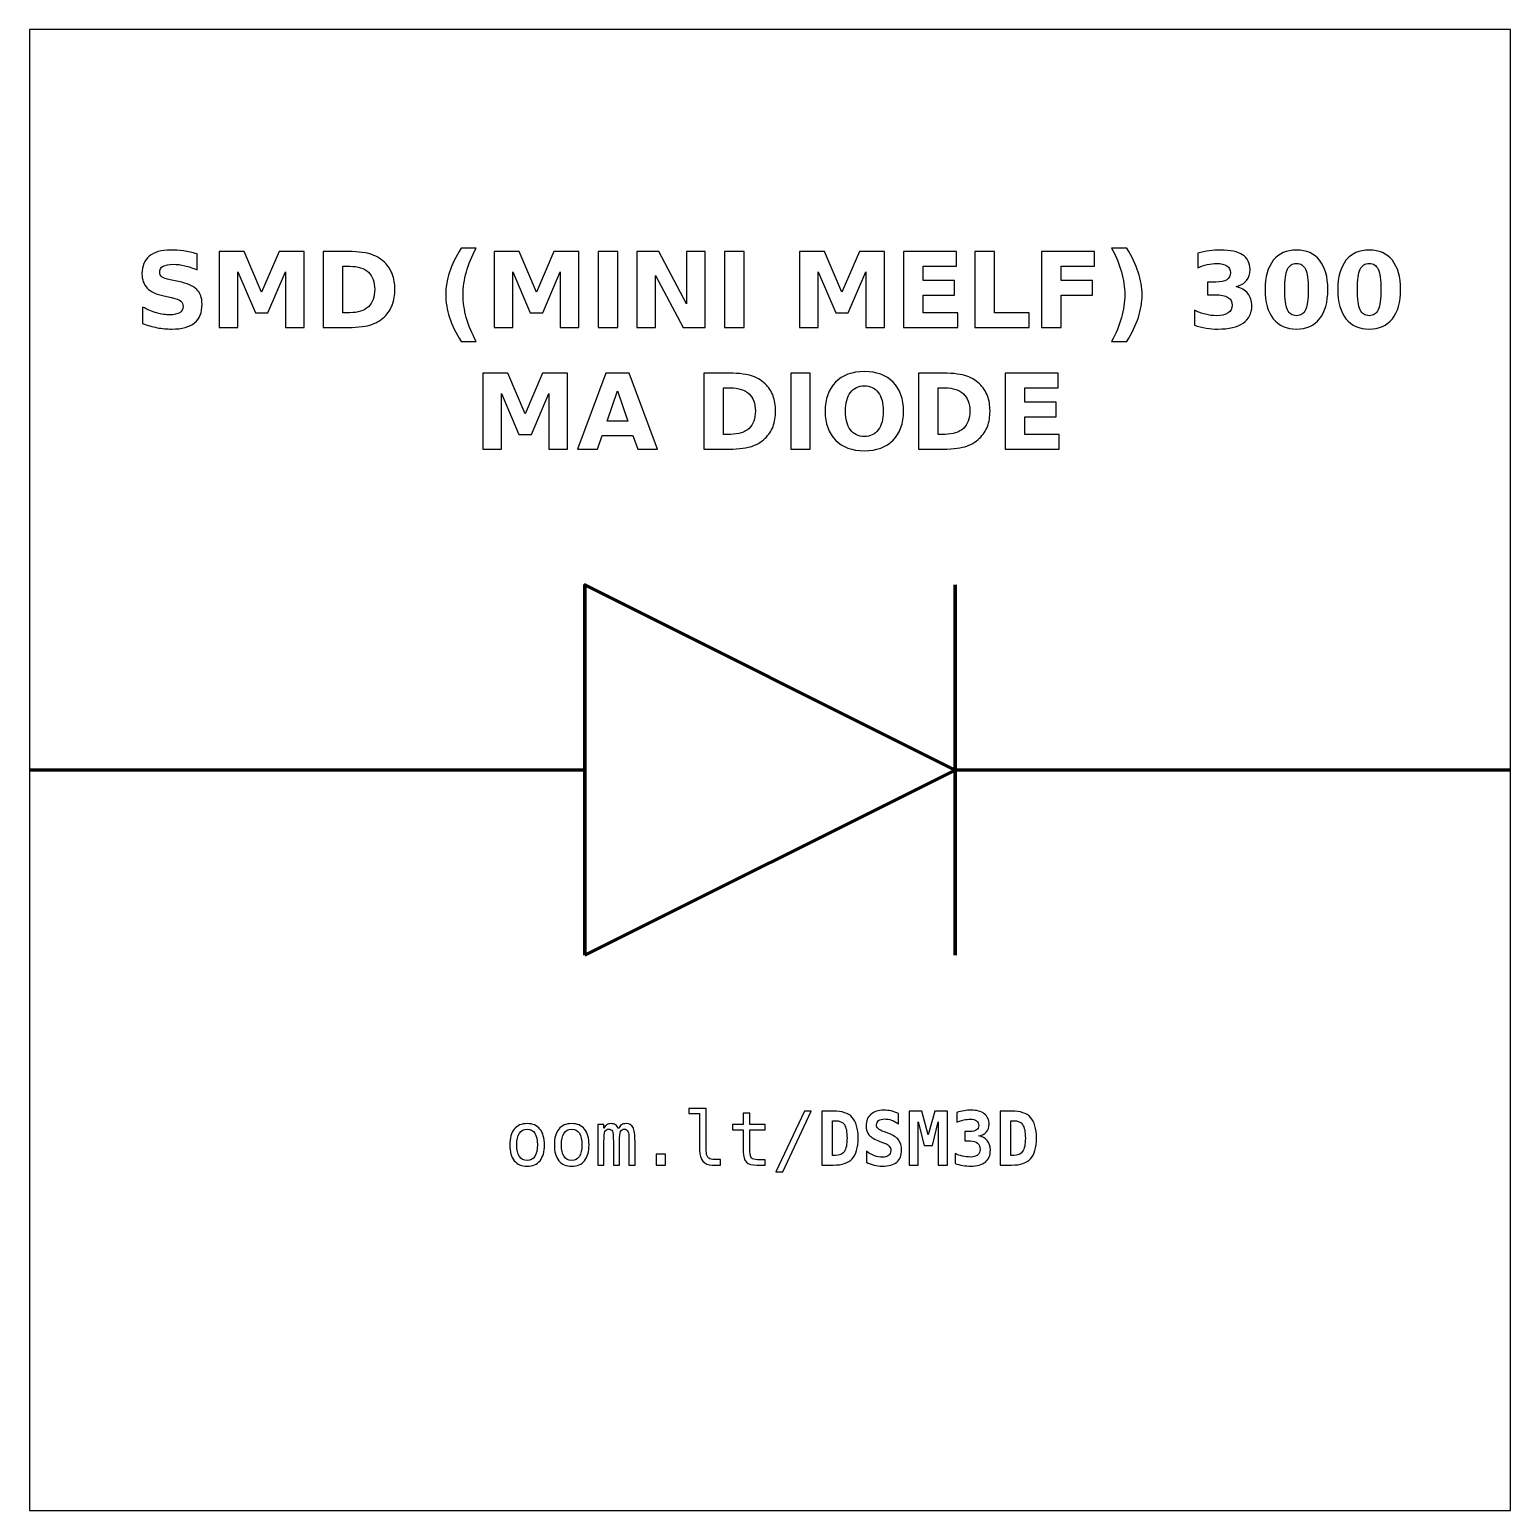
# Model space of a CAD drawing. Header units: centimetres. Extents: x -11.5 to -9.5, y -15.85 to -13.85.
import ezdxf

# ---------------------------------------------------------------- set-up
doc = ezdxf.new("R2010")
doc.units = ezdxf.units.CM
doc.header["$MEASUREMENT"] = 0
doc.layers.add('Layer 1', color=7, linetype='Continuous')

msp = doc.modelspace()

# ---------------------------------------------------------------- linework, layer by layer
at = {"layer": 'Layer 1', "color": 7}
msp.add_open_spline([(-11.5, -13.85), (-11.5, -13.85), (-9.5, -13.85), (-9.5, -13.85), (-9.5, -13.85), (-9.5, -13.85), (-9.5, -15.85), (-9.5, -15.85), (-9.5, -15.85), (-9.5, -15.85), (-11.5, -15.85), (-11.5, -15.85), (-11.5, -15.85), (-11.5, -15.85), (-11.5, -13.85), (-11.5, -13.85)], degree=3, knots=[0, 0, 0, 0, 0.25, 0.25, 0.25, 0.25, 0.5, 0.5, 0.5, 0.5, 0.75, 0.75, 0.75, 0.75, 1, 1, 1, 1], dxfattribs=at)
at = {"layer": 'Layer 1', "color": 250}
for points, knots in [([(-11.27383, -14.15284), (-11.27383, -14.15284), (-11.27383, -14.17459), (-11.27383, -14.17459), (-11.27383, -14.17459), (-11.27948, -14.17207), (-11.285, -14.17017), (-11.29036, -14.16888), (-11.29036, -14.16888), (-11.29575, -14.16758), (-11.30083, -14.16695), (-11.3056, -14.16695), (-11.3056, -14.16695), (-11.31193, -14.16695), (-11.31663, -14.16782), (-11.31967, -14.16956), (-11.31967, -14.16956), (-11.3227, -14.17132), (-11.32421, -14.17403), (-11.32421, -14.1777), (-11.32421, -14.1777), (-11.32421, -14.18045), (-11.3232, -14.18261), (-11.32115, -14.18414), (-11.32115, -14.18414), (-11.3191, -14.18567), (-11.31539, -14.18701), (-11.31, -14.18811), (-11.31, -14.18811), (-11.31, -14.18811), (-11.29871, -14.19037), (-11.29871, -14.19037), (-11.29871, -14.19037), (-11.28726, -14.19268), (-11.27915, -14.19616), (-11.27433, -14.20086), (-11.27433, -14.20086), (-11.2695, -14.20554), (-11.26708, -14.2122), (-11.26708, -14.22083), (-11.26708, -14.22083), (-11.26708, -14.23219), (-11.27044, -14.24063), (-11.27717, -14.24616), (-11.27717, -14.24616), (-11.2839, -14.25168), (-11.29417, -14.25446), (-11.308, -14.25446), (-11.308, -14.25446), (-11.31454, -14.25446), (-11.32108, -14.25385), (-11.32764, -14.2526), (-11.32764, -14.2526), (-11.3342, -14.25135), (-11.34079, -14.24952), (-11.34735, -14.2471), (-11.34735, -14.2471), (-11.34735, -14.2471), (-11.34735, -14.22471), (-11.34735, -14.22471), (-11.34735, -14.22471), (-11.34079, -14.22819), (-11.33444, -14.23082), (-11.3283, -14.23259), (-11.3283, -14.23259), (-11.32216, -14.23435), (-11.31626, -14.23524), (-11.31057, -14.23524), (-11.31057, -14.23524), (-11.30478, -14.23524), (-11.30034, -14.23428), (-11.29726, -14.23235), (-11.29726, -14.23235), (-11.29417, -14.23042), (-11.29265, -14.22767), (-11.29265, -14.22407), (-11.29265, -14.22407), (-11.29265, -14.22087), (-11.29368, -14.21838), (-11.29577, -14.21664), (-11.29577, -14.21664), (-11.29787, -14.2149), (-11.30203, -14.21333), (-11.30829, -14.21196), (-11.30829, -14.21196), (-11.30829, -14.21196), (-11.31856, -14.20968), (-11.31856, -14.20968), (-11.31856, -14.20968), (-11.32884, -14.20747), (-11.33637, -14.20397), (-11.34112, -14.19914), (-11.34112, -14.19914), (-11.34587, -14.19432), (-11.34824, -14.18781), (-11.34824, -14.17965), (-11.34824, -14.17965), (-11.34824, -14.16939), (-11.34493, -14.16151), (-11.33832, -14.15601), (-11.33832, -14.15601), (-11.33171, -14.15048), (-11.32221, -14.14773), (-11.30979, -14.14773), (-11.30979, -14.14773), (-11.30415, -14.14773), (-11.29834, -14.14816), (-11.29236, -14.149), (-11.29236, -14.149), (-11.28639, -14.14985), (-11.28021, -14.15112), (-11.27383, -14.15284)], [0, 0, 0, 0, 0.0357143, 0.0357143, 0.0357143, 0.0357143, 0.0714286, 0.0714286, 0.0714286, 0.0714286, 0.1071429, 0.1071429, 0.1071429, 0.1071429, 0.1428571, 0.1428571, 0.1428571, 0.1428571, 0.1785714, 0.1785714, 0.1785714, 0.1785714, 0.2142857, 0.2142857, 0.2142857, 0.2142857, 0.25, 0.25, 0.25, 0.25, 0.2857143, 0.2857143, 0.2857143, 0.2857143, 0.3214286, 0.3214286, 0.3214286, 0.3214286, 0.3571429, 0.3571429, 0.3571429, 0.3571429, 0.3928571, 0.3928571, 0.3928571, 0.3928571, 0.4285714, 0.4285714, 0.4285714, 0.4285714, 0.4642857, 0.4642857, 0.4642857, 0.4642857, 0.5, 0.5, 0.5, 0.5, 0.5357143, 0.5357143, 0.5357143, 0.5357143, 0.5714286, 0.5714286, 0.5714286, 0.5714286, 0.6071429, 0.6071429, 0.6071429, 0.6071429, 0.6428571, 0.6428571, 0.6428571, 0.6428571, 0.6785714, 0.6785714, 0.6785714, 0.6785714, 0.7142857, 0.7142857, 0.7142857, 0.7142857, 0.75, 0.75, 0.75, 0.75, 0.7857143, 0.7857143, 0.7857143, 0.7857143, 0.8214286, 0.8214286, 0.8214286, 0.8214286, 0.8571429, 0.8571429, 0.8571429, 0.8571429, 0.8928571, 0.8928571, 0.8928571, 0.8928571, 0.9285714, 0.9285714, 0.9285714, 0.9285714, 0.9642857, 0.9642857, 0.9642857, 0.9642857, 1, 1, 1, 1]), ([(-11.2438, -14.14959), (-11.2438, -14.14959), (-11.21005, -14.14959), (-11.21005, -14.14959), (-11.21005, -14.14959), (-11.21005, -14.14959), (-11.1866, -14.20465), (-11.1866, -14.20465), (-11.1866, -14.20465), (-11.1866, -14.20465), (-11.16304, -14.14959), (-11.16304, -14.14959), (-11.16304, -14.14959), (-11.16304, -14.14959), (-11.12936, -14.14959), (-11.12936, -14.14959), (-11.12936, -14.14959), (-11.12936, -14.14959), (-11.12936, -14.25246), (-11.12936, -14.25246), (-11.12936, -14.25246), (-11.12936, -14.25246), (-11.15443, -14.25246), (-11.15443, -14.25246), (-11.15443, -14.25246), (-11.15443, -14.25246), (-11.15443, -14.17722), (-11.15443, -14.17722), (-11.15443, -14.17722), (-11.15443, -14.17722), (-11.17814, -14.23268), (-11.17814, -14.23268), (-11.17814, -14.23268), (-11.17814, -14.23268), (-11.19495, -14.23268), (-11.19495, -14.23268), (-11.19495, -14.23268), (-11.19495, -14.23268), (-11.21866, -14.17722), (-11.21866, -14.17722), (-11.21866, -14.17722), (-11.21866, -14.17722), (-11.21866, -14.25246), (-11.21866, -14.25246), (-11.21866, -14.25246), (-11.21866, -14.25246), (-11.2438, -14.25246), (-11.2438, -14.25246), (-11.2438, -14.25246), (-11.2438, -14.25246), (-11.2438, -14.14959), (-11.2438, -14.14959)], [0, 0, 0, 0, 0.0769231, 0.0769231, 0.0769231, 0.0769231, 0.1538462, 0.1538462, 0.1538462, 0.1538462, 0.2307692, 0.2307692, 0.2307692, 0.2307692, 0.3076923, 0.3076923, 0.3076923, 0.3076923, 0.3846154, 0.3846154, 0.3846154, 0.3846154, 0.4615385, 0.4615385, 0.4615385, 0.4615385, 0.5384615, 0.5384615, 0.5384615, 0.5384615, 0.6153846, 0.6153846, 0.6153846, 0.6153846, 0.6923077, 0.6923077, 0.6923077, 0.6923077, 0.7692308, 0.7692308, 0.7692308, 0.7692308, 0.8461538, 0.8461538, 0.8461538, 0.8461538, 0.9230769, 0.9230769, 0.9230769, 0.9230769, 1, 1, 1, 1]), ([(-11.10337, -14.14959), (-11.10337, -14.14959), (-11.07538, -14.14959), (-11.07538, -14.14959), (-11.07538, -14.14959), (-11.05977, -14.14959), (-11.04815, -14.1507), (-11.04051, -14.15293), (-11.04051, -14.15293), (-11.03286, -14.15516), (-11.0263, -14.15893), (-11.02082, -14.16427), (-11.02082, -14.16427), (-11.016, -14.1689), (-11.01243, -14.17426), (-11.01007, -14.18033), (-11.01007, -14.18033), (-11.00775, -14.18637), (-11.00657, -14.19324), (-11.00657, -14.20093), (-11.00657, -14.20093), (-11.00657, -14.20869), (-11.00775, -14.21561), (-11.01007, -14.2217), (-11.01007, -14.2217), (-11.01243, -14.22779), (-11.016, -14.23315), (-11.02082, -14.23778), (-11.02082, -14.23778), (-11.02635, -14.24312), (-11.03296, -14.24689), (-11.04067, -14.24912), (-11.04067, -14.24912), (-11.04839, -14.25135), (-11.05996, -14.25246), (-11.07538, -14.25246), (-11.07538, -14.25246), (-11.07538, -14.25246), (-11.10337, -14.25246), (-11.10337, -14.25246), (-11.10337, -14.25246), (-11.10337, -14.25246), (-11.10337, -14.14959), (-11.10337, -14.14959)], [0, 0, 0, 0, 0.0909091, 0.0909091, 0.0909091, 0.0909091, 0.1818182, 0.1818182, 0.1818182, 0.1818182, 0.2727273, 0.2727273, 0.2727273, 0.2727273, 0.3636364, 0.3636364, 0.3636364, 0.3636364, 0.4545455, 0.4545455, 0.4545455, 0.4545455, 0.5454545, 0.5454545, 0.5454545, 0.5454545, 0.6363636, 0.6363636, 0.6363636, 0.6363636, 0.7272727, 0.7272727, 0.7272727, 0.7272727, 0.8181818, 0.8181818, 0.8181818, 0.8181818, 0.9090909, 0.9090909, 0.9090909, 0.9090909, 1, 1, 1, 1]), ([(-10.89688, -14.27106), (-10.89688, -14.27106), (-10.91734, -14.27106), (-10.91734, -14.27106), (-10.91734, -14.27106), (-10.92437, -14.25973), (-10.92957, -14.24893), (-10.93291, -14.2387), (-10.93291, -14.2387), (-10.93627, -14.22849), (-10.93794, -14.21836), (-10.93794, -14.20829), (-10.93794, -14.20829), (-10.93794, -14.19823), (-10.93625, -14.18804), (-10.93289, -14.17774), (-10.93289, -14.17774), (-10.9295, -14.16742), (-10.92433, -14.15665), (-10.91734, -14.14538), (-10.91734, -14.14538), (-10.91734, -14.14538), (-10.89688, -14.14538), (-10.89688, -14.14538), (-10.89688, -14.14538), (-10.90276, -14.15627), (-10.90716, -14.16692), (-10.9101, -14.17732), (-10.9101, -14.17732), (-10.91304, -14.18771), (-10.91452, -14.19799), (-10.91452, -14.20815), (-10.91452, -14.20815), (-10.91452, -14.21831), (-10.91306, -14.22859), (-10.91015, -14.23903), (-10.91015, -14.23903), (-10.90723, -14.24945), (-10.90281, -14.26013), (-10.89688, -14.27106)], [0, 0, 0, 0, 0.1, 0.1, 0.1, 0.1, 0.2, 0.2, 0.2, 0.2, 0.3, 0.3, 0.3, 0.3, 0.4, 0.4, 0.4, 0.4, 0.5, 0.5, 0.5, 0.5, 0.6, 0.6, 0.6, 0.6, 0.7, 0.7, 0.7, 0.7, 0.8, 0.8, 0.8, 0.8, 0.9, 0.9, 0.9, 0.9, 1, 1, 1, 1]), ([(-10.87263, -14.14959), (-10.87263, -14.14959), (-10.83888, -14.14959), (-10.83888, -14.14959), (-10.83888, -14.14959), (-10.83888, -14.14959), (-10.81543, -14.20465), (-10.81543, -14.20465), (-10.81543, -14.20465), (-10.81543, -14.20465), (-10.79187, -14.14959), (-10.79187, -14.14959), (-10.79187, -14.14959), (-10.79187, -14.14959), (-10.75819, -14.14959), (-10.75819, -14.14959), (-10.75819, -14.14959), (-10.75819, -14.14959), (-10.75819, -14.25246), (-10.75819, -14.25246), (-10.75819, -14.25246), (-10.75819, -14.25246), (-10.78326, -14.25246), (-10.78326, -14.25246), (-10.78326, -14.25246), (-10.78326, -14.25246), (-10.78326, -14.17722), (-10.78326, -14.17722), (-10.78326, -14.17722), (-10.78326, -14.17722), (-10.80697, -14.23268), (-10.80697, -14.23268), (-10.80697, -14.23268), (-10.80697, -14.23268), (-10.82378, -14.23268), (-10.82378, -14.23268), (-10.82378, -14.23268), (-10.82378, -14.23268), (-10.84749, -14.17722), (-10.84749, -14.17722), (-10.84749, -14.17722), (-10.84749, -14.17722), (-10.84749, -14.25246), (-10.84749, -14.25246), (-10.84749, -14.25246), (-10.84749, -14.25246), (-10.87263, -14.25246), (-10.87263, -14.25246), (-10.87263, -14.25246), (-10.87263, -14.25246), (-10.87263, -14.14959), (-10.87263, -14.14959)], [0, 0, 0, 0, 0.0769231, 0.0769231, 0.0769231, 0.0769231, 0.1538462, 0.1538462, 0.1538462, 0.1538462, 0.2307692, 0.2307692, 0.2307692, 0.2307692, 0.3076923, 0.3076923, 0.3076923, 0.3076923, 0.3846154, 0.3846154, 0.3846154, 0.3846154, 0.4615385, 0.4615385, 0.4615385, 0.4615385, 0.5384615, 0.5384615, 0.5384615, 0.5384615, 0.6153846, 0.6153846, 0.6153846, 0.6153846, 0.6923077, 0.6923077, 0.6923077, 0.6923077, 0.7692308, 0.7692308, 0.7692308, 0.7692308, 0.8461538, 0.8461538, 0.8461538, 0.8461538, 0.9230769, 0.9230769, 0.9230769, 0.9230769, 1, 1, 1, 1]), ([(-10.7322, -14.14959), (-10.7322, -14.14959), (-10.70567, -14.14959), (-10.70567, -14.14959), (-10.70567, -14.14959), (-10.70567, -14.14959), (-10.70567, -14.25246), (-10.70567, -14.25246), (-10.70567, -14.25246), (-10.70567, -14.25246), (-10.7322, -14.25246), (-10.7322, -14.25246), (-10.7322, -14.25246), (-10.7322, -14.25246), (-10.7322, -14.14959), (-10.7322, -14.14959)], [0, 0, 0, 0, 0.25, 0.25, 0.25, 0.25, 0.5, 0.5, 0.5, 0.5, 0.75, 0.75, 0.75, 0.75, 1, 1, 1, 1]), ([(-10.67971, -14.14959), (-10.67971, -14.14959), (-10.65008, -14.14959), (-10.65008, -14.14959), (-10.65008, -14.14959), (-10.65008, -14.14959), (-10.61266, -14.22015), (-10.61266, -14.22015), (-10.61266, -14.22015), (-10.61266, -14.22015), (-10.61266, -14.14959), (-10.61266, -14.14959), (-10.61266, -14.14959), (-10.61266, -14.14959), (-10.58752, -14.14959), (-10.58752, -14.14959), (-10.58752, -14.14959), (-10.58752, -14.14959), (-10.58752, -14.25246), (-10.58752, -14.25246), (-10.58752, -14.25246), (-10.58752, -14.25246), (-10.61715, -14.25246), (-10.61715, -14.25246), (-10.61715, -14.25246), (-10.61715, -14.25246), (-10.65457, -14.1819), (-10.65457, -14.1819), (-10.65457, -14.1819), (-10.65457, -14.1819), (-10.65457, -14.25246), (-10.65457, -14.25246), (-10.65457, -14.25246), (-10.65457, -14.25246), (-10.67971, -14.25246), (-10.67971, -14.25246), (-10.67971, -14.25246), (-10.67971, -14.25246), (-10.67971, -14.14959), (-10.67971, -14.14959)], [0, 0, 0, 0, 0.1, 0.1, 0.1, 0.1, 0.2, 0.2, 0.2, 0.2, 0.3, 0.3, 0.3, 0.3, 0.4, 0.4, 0.4, 0.4, 0.5, 0.5, 0.5, 0.5, 0.6, 0.6, 0.6, 0.6, 0.7, 0.7, 0.7, 0.7, 0.8, 0.8, 0.8, 0.8, 0.9, 0.9, 0.9, 0.9, 1, 1, 1, 1]), ([(-10.56162, -14.14959), (-10.56162, -14.14959), (-10.53509, -14.14959), (-10.53509, -14.14959), (-10.53509, -14.14959), (-10.53509, -14.14959), (-10.53509, -14.25246), (-10.53509, -14.25246), (-10.53509, -14.25246), (-10.53509, -14.25246), (-10.56162, -14.25246), (-10.56162, -14.25246), (-10.56162, -14.25246), (-10.56162, -14.25246), (-10.56162, -14.14959), (-10.56162, -14.14959)], [0, 0, 0, 0, 0.25, 0.25, 0.25, 0.25, 0.5, 0.5, 0.5, 0.5, 0.75, 0.75, 0.75, 0.75, 1, 1, 1, 1]), ([(-10.46, -14.14959), (-10.46, -14.14959), (-10.42625, -14.14959), (-10.42625, -14.14959), (-10.42625, -14.14959), (-10.42625, -14.14959), (-10.4028, -14.20465), (-10.4028, -14.20465), (-10.4028, -14.20465), (-10.4028, -14.20465), (-10.37924, -14.14959), (-10.37924, -14.14959), (-10.37924, -14.14959), (-10.37924, -14.14959), (-10.34556, -14.14959), (-10.34556, -14.14959), (-10.34556, -14.14959), (-10.34556, -14.14959), (-10.34556, -14.25246), (-10.34556, -14.25246), (-10.34556, -14.25246), (-10.34556, -14.25246), (-10.37063, -14.25246), (-10.37063, -14.25246), (-10.37063, -14.25246), (-10.37063, -14.25246), (-10.37063, -14.17722), (-10.37063, -14.17722), (-10.37063, -14.17722), (-10.37063, -14.17722), (-10.39434, -14.23268), (-10.39434, -14.23268), (-10.39434, -14.23268), (-10.39434, -14.23268), (-10.41115, -14.23268), (-10.41115, -14.23268), (-10.41115, -14.23268), (-10.41115, -14.23268), (-10.43486, -14.17722), (-10.43486, -14.17722), (-10.43486, -14.17722), (-10.43486, -14.17722), (-10.43486, -14.25246), (-10.43486, -14.25246), (-10.43486, -14.25246), (-10.43486, -14.25246), (-10.46, -14.25246), (-10.46, -14.25246), (-10.46, -14.25246), (-10.46, -14.25246), (-10.46, -14.14959), (-10.46, -14.14959)], [0, 0, 0, 0, 0.0769231, 0.0769231, 0.0769231, 0.0769231, 0.1538462, 0.1538462, 0.1538462, 0.1538462, 0.2307692, 0.2307692, 0.2307692, 0.2307692, 0.3076923, 0.3076923, 0.3076923, 0.3076923, 0.3846154, 0.3846154, 0.3846154, 0.3846154, 0.4615385, 0.4615385, 0.4615385, 0.4615385, 0.5384615, 0.5384615, 0.5384615, 0.5384615, 0.6153846, 0.6153846, 0.6153846, 0.6153846, 0.6923077, 0.6923077, 0.6923077, 0.6923077, 0.7692308, 0.7692308, 0.7692308, 0.7692308, 0.8461538, 0.8461538, 0.8461538, 0.8461538, 0.9230769, 0.9230769, 0.9230769, 0.9230769, 1, 1, 1, 1]), ([(-10.31957, -14.14959), (-10.31957, -14.14959), (-10.24798, -14.14959), (-10.24798, -14.14959), (-10.24798, -14.14959), (-10.24798, -14.14959), (-10.24798, -14.16965), (-10.24798, -14.16965), (-10.24798, -14.16965), (-10.24798, -14.16965), (-10.29304, -14.16965), (-10.29304, -14.16965), (-10.29304, -14.16965), (-10.29304, -14.16965), (-10.29304, -14.1888), (-10.29304, -14.1888), (-10.29304, -14.1888), (-10.29304, -14.1888), (-10.25069, -14.1888), (-10.25069, -14.1888), (-10.25069, -14.1888), (-10.25069, -14.1888), (-10.25069, -14.20886), (-10.25069, -14.20886), (-10.25069, -14.20886), (-10.25069, -14.20886), (-10.29304, -14.20886), (-10.29304, -14.20886), (-10.29304, -14.20886), (-10.29304, -14.20886), (-10.29304, -14.2324), (-10.29304, -14.2324), (-10.29304, -14.2324), (-10.29304, -14.2324), (-10.24648, -14.2324), (-10.24648, -14.2324), (-10.24648, -14.2324), (-10.24648, -14.2324), (-10.24648, -14.25246), (-10.24648, -14.25246), (-10.24648, -14.25246), (-10.24648, -14.25246), (-10.31957, -14.25246), (-10.31957, -14.25246), (-10.31957, -14.25246), (-10.31957, -14.25246), (-10.31957, -14.14959), (-10.31957, -14.14959)], [0, 0, 0, 0, 0.0833333, 0.0833333, 0.0833333, 0.0833333, 0.1666667, 0.1666667, 0.1666667, 0.1666667, 0.25, 0.25, 0.25, 0.25, 0.3333333, 0.3333333, 0.3333333, 0.3333333, 0.4166667, 0.4166667, 0.4166667, 0.4166667, 0.5, 0.5, 0.5, 0.5, 0.5833333, 0.5833333, 0.5833333, 0.5833333, 0.6666667, 0.6666667, 0.6666667, 0.6666667, 0.75, 0.75, 0.75, 0.75, 0.8333333, 0.8333333, 0.8333333, 0.8333333, 0.9166667, 0.9166667, 0.9166667, 0.9166667, 1, 1, 1, 1]), ([(-10.22317, -14.14959), (-10.22317, -14.14959), (-10.19664, -14.14959), (-10.19664, -14.14959), (-10.19664, -14.14959), (-10.19664, -14.14959), (-10.19664, -14.2324), (-10.19664, -14.2324), (-10.19664, -14.2324), (-10.19664, -14.2324), (-10.15008, -14.2324), (-10.15008, -14.2324), (-10.15008, -14.2324), (-10.15008, -14.2324), (-10.15008, -14.25246), (-10.15008, -14.25246), (-10.15008, -14.25246), (-10.15008, -14.25246), (-10.22317, -14.25246), (-10.22317, -14.25246), (-10.22317, -14.25246), (-10.22317, -14.25246), (-10.22317, -14.14959), (-10.22317, -14.14959)], [0, 0, 0, 0, 0.1666667, 0.1666667, 0.1666667, 0.1666667, 0.3333333, 0.3333333, 0.3333333, 0.3333333, 0.5, 0.5, 0.5, 0.5, 0.6666667, 0.6666667, 0.6666667, 0.6666667, 0.8333333, 0.8333333, 0.8333333, 0.8333333, 1, 1, 1, 1]), ([(-10.13326, -14.14959), (-10.13326, -14.14959), (-10.06167, -14.14959), (-10.06167, -14.14959), (-10.06167, -14.14959), (-10.06167, -14.14959), (-10.06167, -14.16965), (-10.06167, -14.16965), (-10.06167, -14.16965), (-10.06167, -14.16965), (-10.10673, -14.16965), (-10.10673, -14.16965), (-10.10673, -14.16965), (-10.10673, -14.16965), (-10.10673, -14.1888), (-10.10673, -14.1888), (-10.10673, -14.1888), (-10.10673, -14.1888), (-10.06435, -14.1888), (-10.06435, -14.1888), (-10.06435, -14.1888), (-10.06435, -14.1888), (-10.06435, -14.20886), (-10.06435, -14.20886), (-10.06435, -14.20886), (-10.06435, -14.20886), (-10.10673, -14.20886), (-10.10673, -14.20886), (-10.10673, -14.20886), (-10.10673, -14.20886), (-10.10673, -14.25246), (-10.10673, -14.25246), (-10.10673, -14.25246), (-10.10673, -14.25246), (-10.13326, -14.25246), (-10.13326, -14.25246), (-10.13326, -14.25246), (-10.13326, -14.25246), (-10.13326, -14.14959), (-10.13326, -14.14959)], [0, 0, 0, 0, 0.1, 0.1, 0.1, 0.1, 0.2, 0.2, 0.2, 0.2, 0.3, 0.3, 0.3, 0.3, 0.4, 0.4, 0.4, 0.4, 0.5, 0.5, 0.5, 0.5, 0.6, 0.6, 0.6, 0.6, 0.7, 0.7, 0.7, 0.7, 0.8, 0.8, 0.8, 0.8, 0.9, 0.9, 0.9, 0.9, 1, 1, 1, 1]), ([(-10.03853, -14.27106), (-10.03265, -14.26013), (-10.02823, -14.24945), (-10.02529, -14.23903), (-10.02529, -14.23903), (-10.02235, -14.22859), (-10.02089, -14.21831), (-10.02089, -14.20815), (-10.02089, -14.20815), (-10.02089, -14.19799), (-10.02235, -14.18771), (-10.02529, -14.17732), (-10.02529, -14.17732), (-10.02823, -14.16692), (-10.03265, -14.15627), (-10.03853, -14.14538), (-10.03853, -14.14538), (-10.03853, -14.14538), (-10.01807, -14.14538), (-10.01807, -14.14538), (-10.01807, -14.14538), (-10.01109, -14.15665), (-10.00591, -14.16742), (-10.00252, -14.17774), (-10.00252, -14.17774), (-9.99916, -14.18804), (-9.99747, -14.19823), (-9.99747, -14.20829), (-9.99747, -14.20829), (-9.99747, -14.21836), (-9.99914, -14.22849), (-10.0025, -14.2387), (-10.0025, -14.2387), (-10.00584, -14.24893), (-10.01104, -14.25973), (-10.01807, -14.27106), (-10.01807, -14.27106), (-10.01807, -14.27106), (-10.03853, -14.27106), (-10.03853, -14.27106)], [0, 0, 0, 0, 0.1, 0.1, 0.1, 0.1, 0.2, 0.2, 0.2, 0.2, 0.3, 0.3, 0.3, 0.3, 0.4, 0.4, 0.4, 0.4, 0.5, 0.5, 0.5, 0.5, 0.6, 0.6, 0.6, 0.6, 0.7, 0.7, 0.7, 0.7, 0.8, 0.8, 0.8, 0.8, 0.9, 0.9, 0.9, 0.9, 1, 1, 1, 1]), ([(-9.87047, -14.19698), (-9.86355, -14.19877), (-9.85826, -14.2019), (-9.85466, -14.20632), (-9.85466, -14.20632), (-9.85106, -14.21076), (-9.84925, -14.21638), (-9.84925, -14.22323), (-9.84925, -14.22323), (-9.84925, -14.23343), (-9.85316, -14.24119), (-9.86096, -14.24651), (-9.86096, -14.24651), (-9.86877, -14.2518), (-9.88016, -14.25446), (-9.89514, -14.25446), (-9.89514, -14.25446), (-9.90043, -14.25446), (-9.90572, -14.25404), (-9.91104, -14.25319), (-9.91104, -14.25319), (-9.91633, -14.25234), (-9.92157, -14.25105), (-9.92677, -14.24936), (-9.92677, -14.24936), (-9.92677, -14.24936), (-9.92677, -14.22889), (-9.92677, -14.22889), (-9.92677, -14.22889), (-9.92181, -14.23136), (-9.91689, -14.23325), (-9.912, -14.23452), (-9.912, -14.23452), (-9.90711, -14.23576), (-9.90229, -14.2364), (-9.89756, -14.2364), (-9.89756, -14.2364), (-9.89053, -14.2364), (-9.88514, -14.23517), (-9.8814, -14.23275), (-9.8814, -14.23275), (-9.87766, -14.23031), (-9.87578, -14.22683), (-9.87578, -14.22226), (-9.87578, -14.22226), (-9.87578, -14.21758), (-9.87771, -14.21403), (-9.88154, -14.21163), (-9.88154, -14.21163), (-9.88538, -14.20921), (-9.89104, -14.20801), (-9.89852, -14.20801), (-9.89852, -14.20801), (-9.89852, -14.20801), (-9.90913, -14.20801), (-9.90913, -14.20801), (-9.90913, -14.20801), (-9.90913, -14.20801), (-9.90913, -14.19091), (-9.90913, -14.19091), (-9.90913, -14.19091), (-9.90913, -14.19091), (-9.89798, -14.19091), (-9.89798, -14.19091), (-9.89798, -14.19091), (-9.8913, -14.19091), (-9.88636, -14.18988), (-9.8831, -14.18778), (-9.8831, -14.18778), (-9.87983, -14.18569), (-9.8782, -14.18252), (-9.8782, -14.17826), (-9.8782, -14.17826), (-9.8782, -14.17431), (-9.87978, -14.17125), (-9.88295, -14.16911), (-9.88295, -14.16911), (-9.88613, -14.16695), (-9.8906, -14.16587), (-9.89638, -14.16587), (-9.89638, -14.16587), (-9.90066, -14.16587), (-9.90497, -14.16634), (-9.90934, -14.1673), (-9.90934, -14.1673), (-9.91369, -14.16826), (-9.91802, -14.1697), (-9.92235, -14.17158), (-9.92235, -14.17158), (-9.92235, -14.17158), (-9.92235, -14.15215), (-9.92235, -14.15215), (-9.92235, -14.15215), (-9.9171, -14.15067), (-9.91193, -14.14957), (-9.90678, -14.14884), (-9.90678, -14.14884), (-9.90163, -14.14811), (-9.8966, -14.14773), (-9.89163, -14.14773), (-9.89163, -14.14773), (-9.87827, -14.14773), (-9.86826, -14.14992), (-9.86162, -14.15432), (-9.86162, -14.15432), (-9.85499, -14.15869), (-9.85168, -14.1653), (-9.85168, -14.17412), (-9.85168, -14.17412), (-9.85168, -14.18012), (-9.85325, -14.18506), (-9.85643, -14.18889), (-9.85643, -14.18889), (-9.8596, -14.19272), (-9.86428, -14.19543), (-9.87047, -14.19698)], [0, 0, 0, 0, 0.0344828, 0.0344828, 0.0344828, 0.0344828, 0.0689655, 0.0689655, 0.0689655, 0.0689655, 0.1034483, 0.1034483, 0.1034483, 0.1034483, 0.137931, 0.137931, 0.137931, 0.137931, 0.1724138, 0.1724138, 0.1724138, 0.1724138, 0.2068966, 0.2068966, 0.2068966, 0.2068966, 0.2413793, 0.2413793, 0.2413793, 0.2413793, 0.2758621, 0.2758621, 0.2758621, 0.2758621, 0.3103448, 0.3103448, 0.3103448, 0.3103448, 0.3448276, 0.3448276, 0.3448276, 0.3448276, 0.3793103, 0.3793103, 0.3793103, 0.3793103, 0.4137931, 0.4137931, 0.4137931, 0.4137931, 0.4482759, 0.4482759, 0.4482759, 0.4482759, 0.4827586, 0.4827586, 0.4827586, 0.4827586, 0.5172414, 0.5172414, 0.5172414, 0.5172414, 0.5517241, 0.5517241, 0.5517241, 0.5517241, 0.5862069, 0.5862069, 0.5862069, 0.5862069, 0.6206897, 0.6206897, 0.6206897, 0.6206897, 0.6551724, 0.6551724, 0.6551724, 0.6551724, 0.6896552, 0.6896552, 0.6896552, 0.6896552, 0.7241379, 0.7241379, 0.7241379, 0.7241379, 0.7586207, 0.7586207, 0.7586207, 0.7586207, 0.7931034, 0.7931034, 0.7931034, 0.7931034, 0.8275862, 0.8275862, 0.8275862, 0.8275862, 0.862069, 0.862069, 0.862069, 0.862069, 0.8965517, 0.8965517, 0.8965517, 0.8965517, 0.9310345, 0.9310345, 0.9310345, 0.9310345, 0.9655172, 0.9655172, 0.9655172, 0.9655172, 1, 1, 1, 1]), ([(-9.74657, -14.20112), (-9.74657, -14.21817), (-9.75024, -14.23132), (-9.7576, -14.24058), (-9.7576, -14.24058), (-9.76494, -14.24983), (-9.77538, -14.25446), (-9.78888, -14.25446), (-9.78888, -14.25446), (-9.80243, -14.25446), (-9.81289, -14.24983), (-9.82023, -14.24058), (-9.82023, -14.24058), (-9.82759, -14.23132), (-9.83126, -14.21817), (-9.83126, -14.20112), (-9.83126, -14.20112), (-9.83126, -14.18405), (-9.82759, -14.17087), (-9.82023, -14.16161), (-9.82023, -14.16161), (-9.81289, -14.15237), (-9.80243, -14.14773), (-9.78888, -14.14773), (-9.78888, -14.14773), (-9.77538, -14.14773), (-9.76494, -14.15237), (-9.7576, -14.16161), (-9.7576, -14.16161), (-9.75024, -14.17087), (-9.74657, -14.18405), (-9.74657, -14.20112)], [0, 0, 0, 0, 0.125, 0.125, 0.125, 0.125, 0.25, 0.25, 0.25, 0.25, 0.375, 0.375, 0.375, 0.375, 0.5, 0.5, 0.5, 0.5, 0.625, 0.625, 0.625, 0.625, 0.75, 0.75, 0.75, 0.75, 0.875, 0.875, 0.875, 0.875, 1, 1, 1, 1]), ([(-9.64838, -14.20112), (-9.64838, -14.21817), (-9.65205, -14.23132), (-9.65941, -14.24058), (-9.65941, -14.24058), (-9.66675, -14.24983), (-9.67719, -14.25446), (-9.69069, -14.25446), (-9.69069, -14.25446), (-9.70424, -14.25446), (-9.7147, -14.24983), (-9.72204, -14.24058), (-9.72204, -14.24058), (-9.7294, -14.23132), (-9.73307, -14.21817), (-9.73307, -14.20112), (-9.73307, -14.20112), (-9.73307, -14.18405), (-9.7294, -14.17087), (-9.72204, -14.16161), (-9.72204, -14.16161), (-9.7147, -14.15237), (-9.70424, -14.14773), (-9.69069, -14.14773), (-9.69069, -14.14773), (-9.67719, -14.14773), (-9.66675, -14.15237), (-9.65941, -14.16161), (-9.65941, -14.16161), (-9.65205, -14.17087), (-9.64838, -14.18405), (-9.64838, -14.20112)], [0, 0, 0, 0, 0.125, 0.125, 0.125, 0.125, 0.25, 0.25, 0.25, 0.25, 0.375, 0.375, 0.375, 0.375, 0.5, 0.5, 0.5, 0.5, 0.625, 0.625, 0.625, 0.625, 0.75, 0.75, 0.75, 0.75, 0.875, 0.875, 0.875, 0.875, 1, 1, 1, 1]), ([(-11.07684, -14.16965), (-11.07684, -14.16965), (-11.07684, -14.2324), (-11.07684, -14.2324), (-11.07684, -14.2324), (-11.07684, -14.2324), (-11.06734, -14.2324), (-11.06734, -14.2324), (-11.06734, -14.2324), (-11.0565, -14.2324), (-11.04822, -14.22972), (-11.04251, -14.22433), (-11.04251, -14.22433), (-11.03679, -14.21897), (-11.03392, -14.21116), (-11.03392, -14.20093), (-11.03392, -14.20093), (-11.03392, -14.19072), (-11.03677, -14.18296), (-11.04246, -14.17765), (-11.04246, -14.17765), (-11.04815, -14.17231), (-11.05645, -14.16965), (-11.06734, -14.16965), (-11.06734, -14.16965), (-11.06734, -14.16965), (-11.07684, -14.16965), (-11.07684, -14.16965)], [0, 0, 0, 0, 0.1428571, 0.1428571, 0.1428571, 0.1428571, 0.2857143, 0.2857143, 0.2857143, 0.2857143, 0.4285714, 0.4285714, 0.4285714, 0.4285714, 0.5714286, 0.5714286, 0.5714286, 0.5714286, 0.7142857, 0.7142857, 0.7142857, 0.7142857, 0.8571429, 0.8571429, 0.8571429, 0.8571429, 1, 1, 1, 1]), ([(-9.7731, -14.20093), (-9.7731, -14.18807), (-9.7743, -14.17901), (-9.77672, -14.17374), (-9.77672, -14.17374), (-9.77912, -14.1685), (-9.78319, -14.16587), (-9.78888, -14.16587), (-9.78888, -14.16587), (-9.79457, -14.16587), (-9.79864, -14.1685), (-9.80109, -14.17374), (-9.80109, -14.17374), (-9.80351, -14.17901), (-9.80473, -14.18807), (-9.80473, -14.20093), (-9.80473, -14.20093), (-9.80473, -14.21391), (-9.80351, -14.22309), (-9.80109, -14.2284), (-9.80109, -14.2284), (-9.79864, -14.23374), (-9.79457, -14.2364), (-9.78888, -14.2364), (-9.78888, -14.2364), (-9.78324, -14.2364), (-9.77919, -14.23374), (-9.77674, -14.2284), (-9.77674, -14.2284), (-9.77432, -14.22309), (-9.7731, -14.21391), (-9.7731, -14.20093)], [0, 0, 0, 0, 0.125, 0.125, 0.125, 0.125, 0.25, 0.25, 0.25, 0.25, 0.375, 0.375, 0.375, 0.375, 0.5, 0.5, 0.5, 0.5, 0.625, 0.625, 0.625, 0.625, 0.75, 0.75, 0.75, 0.75, 0.875, 0.875, 0.875, 0.875, 1, 1, 1, 1]), ([(-9.67491, -14.20093), (-9.67491, -14.18807), (-9.67611, -14.17901), (-9.67853, -14.17374), (-9.67853, -14.17374), (-9.68093, -14.1685), (-9.685, -14.16587), (-9.69069, -14.16587), (-9.69069, -14.16587), (-9.69638, -14.16587), (-9.70045, -14.1685), (-9.7029, -14.17374), (-9.7029, -14.17374), (-9.70532, -14.17901), (-9.70654, -14.18807), (-9.70654, -14.20093), (-9.70654, -14.20093), (-9.70654, -14.21391), (-9.70532, -14.22309), (-9.7029, -14.2284), (-9.7029, -14.2284), (-9.70045, -14.23374), (-9.69638, -14.2364), (-9.69069, -14.2364), (-9.69069, -14.2364), (-9.68505, -14.2364), (-9.681, -14.23374), (-9.67855, -14.2284), (-9.67855, -14.2284), (-9.67613, -14.22309), (-9.67491, -14.21391), (-9.67491, -14.20093)], [0, 0, 0, 0, 0.125, 0.125, 0.125, 0.125, 0.25, 0.25, 0.25, 0.25, 0.375, 0.375, 0.375, 0.375, 0.5, 0.5, 0.5, 0.5, 0.625, 0.625, 0.625, 0.625, 0.75, 0.75, 0.75, 0.75, 0.875, 0.875, 0.875, 0.875, 1, 1, 1, 1]), ([(-10.88798, -14.31384), (-10.88798, -14.31384), (-10.85423, -14.31384), (-10.85423, -14.31384), (-10.85423, -14.31384), (-10.85423, -14.31384), (-10.83078, -14.3689), (-10.83078, -14.3689), (-10.83078, -14.3689), (-10.83078, -14.3689), (-10.80722, -14.31384), (-10.80722, -14.31384), (-10.80722, -14.31384), (-10.80722, -14.31384), (-10.77354, -14.31384), (-10.77354, -14.31384), (-10.77354, -14.31384), (-10.77354, -14.31384), (-10.77354, -14.41671), (-10.77354, -14.41671), (-10.77354, -14.41671), (-10.77354, -14.41671), (-10.79861, -14.41671), (-10.79861, -14.41671), (-10.79861, -14.41671), (-10.79861, -14.41671), (-10.79861, -14.34147), (-10.79861, -14.34147), (-10.79861, -14.34147), (-10.79861, -14.34147), (-10.82232, -14.39693), (-10.82232, -14.39693), (-10.82232, -14.39693), (-10.82232, -14.39693), (-10.83913, -14.39693), (-10.83913, -14.39693), (-10.83913, -14.39693), (-10.83913, -14.39693), (-10.86284, -14.34147), (-10.86284, -14.34147), (-10.86284, -14.34147), (-10.86284, -14.34147), (-10.86284, -14.41671), (-10.86284, -14.41671), (-10.86284, -14.41671), (-10.86284, -14.41671), (-10.88798, -14.41671), (-10.88798, -14.41671), (-10.88798, -14.41671), (-10.88798, -14.41671), (-10.88798, -14.31384), (-10.88798, -14.31384)], [0, 0, 0, 0, 0.0769231, 0.0769231, 0.0769231, 0.0769231, 0.1538462, 0.1538462, 0.1538462, 0.1538462, 0.2307692, 0.2307692, 0.2307692, 0.2307692, 0.3076923, 0.3076923, 0.3076923, 0.3076923, 0.3846154, 0.3846154, 0.3846154, 0.3846154, 0.4615385, 0.4615385, 0.4615385, 0.4615385, 0.5384615, 0.5384615, 0.5384615, 0.5384615, 0.6153846, 0.6153846, 0.6153846, 0.6153846, 0.6923077, 0.6923077, 0.6923077, 0.6923077, 0.7692308, 0.7692308, 0.7692308, 0.7692308, 0.8461538, 0.8461538, 0.8461538, 0.8461538, 0.9230769, 0.9230769, 0.9230769, 0.9230769, 1, 1, 1, 1]), ([(-10.68513, -14.39799), (-10.68513, -14.39799), (-10.72662, -14.39799), (-10.72662, -14.39799), (-10.72662, -14.39799), (-10.72662, -14.39799), (-10.73316, -14.41671), (-10.73316, -14.41671), (-10.73316, -14.41671), (-10.73316, -14.41671), (-10.75983, -14.41671), (-10.75983, -14.41671), (-10.75983, -14.41671), (-10.75983, -14.41671), (-10.72173, -14.31384), (-10.72173, -14.31384), (-10.72173, -14.31384), (-10.72173, -14.31384), (-10.6901, -14.31384), (-10.6901, -14.31384), (-10.6901, -14.31384), (-10.6901, -14.31384), (-10.652, -14.41671), (-10.652, -14.41671), (-10.652, -14.41671), (-10.652, -14.41671), (-10.67867, -14.41671), (-10.67867, -14.41671), (-10.67867, -14.41671), (-10.67867, -14.41671), (-10.68513, -14.39799), (-10.68513, -14.39799)], [0, 0, 0, 0, 0.125, 0.125, 0.125, 0.125, 0.25, 0.25, 0.25, 0.25, 0.375, 0.375, 0.375, 0.375, 0.5, 0.5, 0.5, 0.5, 0.625, 0.625, 0.625, 0.625, 0.75, 0.75, 0.75, 0.75, 0.875, 0.875, 0.875, 0.875, 1, 1, 1, 1]), ([(-10.5892, -14.31384), (-10.5892, -14.31384), (-10.56121, -14.31384), (-10.56121, -14.31384), (-10.56121, -14.31384), (-10.5456, -14.31384), (-10.53398, -14.31495), (-10.52634, -14.31718), (-10.52634, -14.31718), (-10.51869, -14.31941), (-10.51213, -14.32318), (-10.50665, -14.32852), (-10.50665, -14.32852), (-10.50183, -14.33315), (-10.49826, -14.33851), (-10.4959, -14.34458), (-10.4959, -14.34458), (-10.49358, -14.35062), (-10.4924, -14.35749), (-10.4924, -14.36518), (-10.4924, -14.36518), (-10.4924, -14.37294), (-10.49358, -14.37986), (-10.4959, -14.38595), (-10.4959, -14.38595), (-10.49826, -14.39204), (-10.50183, -14.3974), (-10.50665, -14.40203), (-10.50665, -14.40203), (-10.51218, -14.40737), (-10.51879, -14.41114), (-10.5265, -14.41337), (-10.5265, -14.41337), (-10.53422, -14.4156), (-10.54579, -14.41671), (-10.56121, -14.41671), (-10.56121, -14.41671), (-10.56121, -14.41671), (-10.5892, -14.41671), (-10.5892, -14.41671), (-10.5892, -14.41671), (-10.5892, -14.41671), (-10.5892, -14.31384), (-10.5892, -14.31384)], [0, 0, 0, 0, 0.0909091, 0.0909091, 0.0909091, 0.0909091, 0.1818182, 0.1818182, 0.1818182, 0.1818182, 0.2727273, 0.2727273, 0.2727273, 0.2727273, 0.3636364, 0.3636364, 0.3636364, 0.3636364, 0.4545455, 0.4545455, 0.4545455, 0.4545455, 0.5454545, 0.5454545, 0.5454545, 0.5454545, 0.6363636, 0.6363636, 0.6363636, 0.6363636, 0.7272727, 0.7272727, 0.7272727, 0.7272727, 0.8181818, 0.8181818, 0.8181818, 0.8181818, 0.9090909, 0.9090909, 0.9090909, 0.9090909, 1, 1, 1, 1]), ([(-10.47208, -14.31384), (-10.47208, -14.31384), (-10.44555, -14.31384), (-10.44555, -14.31384), (-10.44555, -14.31384), (-10.44555, -14.31384), (-10.44555, -14.41671), (-10.44555, -14.41671), (-10.44555, -14.41671), (-10.44555, -14.41671), (-10.47208, -14.41671), (-10.47208, -14.41671), (-10.47208, -14.41671), (-10.47208, -14.41671), (-10.47208, -14.31384), (-10.47208, -14.31384)], [0, 0, 0, 0, 0.25, 0.25, 0.25, 0.25, 0.5, 0.5, 0.5, 0.5, 0.75, 0.75, 0.75, 0.75, 1, 1, 1, 1]), ([(-10.3726, -14.31198), (-10.35607, -14.31198), (-10.34311, -14.31671), (-10.33375, -14.32619), (-10.33375, -14.32619), (-10.32437, -14.33564), (-10.31969, -14.34869), (-10.31969, -14.36537), (-10.31969, -14.36537), (-10.31969, -14.382), (-10.32437, -14.39505), (-10.33375, -14.4045), (-10.33375, -14.4045), (-10.34311, -14.41398), (-10.35607, -14.41871), (-10.3726, -14.41871), (-10.3726, -14.41871), (-10.38909, -14.41871), (-10.40202, -14.41398), (-10.41143, -14.4045), (-10.41143, -14.4045), (-10.42081, -14.39505), (-10.42552, -14.382), (-10.42552, -14.36537), (-10.42552, -14.36537), (-10.42552, -14.34869), (-10.42081, -14.33564), (-10.41143, -14.32619), (-10.41143, -14.32619), (-10.40202, -14.31671), (-10.38909, -14.31198), (-10.3726, -14.31198)], [0, 0, 0, 0, 0.125, 0.125, 0.125, 0.125, 0.25, 0.25, 0.25, 0.25, 0.375, 0.375, 0.375, 0.375, 0.5, 0.5, 0.5, 0.5, 0.625, 0.625, 0.625, 0.625, 0.75, 0.75, 0.75, 0.75, 0.875, 0.875, 0.875, 0.875, 1, 1, 1, 1]), ([(-10.29962, -14.31384), (-10.29962, -14.31384), (-10.27163, -14.31384), (-10.27163, -14.31384), (-10.27163, -14.31384), (-10.25602, -14.31384), (-10.2444, -14.31495), (-10.23676, -14.31718), (-10.23676, -14.31718), (-10.22911, -14.31941), (-10.22255, -14.32318), (-10.21707, -14.32852), (-10.21707, -14.32852), (-10.21225, -14.33315), (-10.20868, -14.33851), (-10.20632, -14.34458), (-10.20632, -14.34458), (-10.204, -14.35062), (-10.20282, -14.35749), (-10.20282, -14.36518), (-10.20282, -14.36518), (-10.20282, -14.37294), (-10.204, -14.37986), (-10.20632, -14.38595), (-10.20632, -14.38595), (-10.20868, -14.39204), (-10.21225, -14.3974), (-10.21707, -14.40203), (-10.21707, -14.40203), (-10.2226, -14.40737), (-10.22921, -14.41114), (-10.23692, -14.41337), (-10.23692, -14.41337), (-10.24464, -14.4156), (-10.25621, -14.41671), (-10.27163, -14.41671), (-10.27163, -14.41671), (-10.27163, -14.41671), (-10.29962, -14.41671), (-10.29962, -14.41671), (-10.29962, -14.41671), (-10.29962, -14.41671), (-10.29962, -14.31384), (-10.29962, -14.31384)], [0, 0, 0, 0, 0.0909091, 0.0909091, 0.0909091, 0.0909091, 0.1818182, 0.1818182, 0.1818182, 0.1818182, 0.2727273, 0.2727273, 0.2727273, 0.2727273, 0.3636364, 0.3636364, 0.3636364, 0.3636364, 0.4545455, 0.4545455, 0.4545455, 0.4545455, 0.5454545, 0.5454545, 0.5454545, 0.5454545, 0.6363636, 0.6363636, 0.6363636, 0.6363636, 0.7272727, 0.7272727, 0.7272727, 0.7272727, 0.8181818, 0.8181818, 0.8181818, 0.8181818, 0.9090909, 0.9090909, 0.9090909, 0.9090909, 1, 1, 1, 1]), ([(-10.1825, -14.31384), (-10.1825, -14.31384), (-10.11091, -14.31384), (-10.11091, -14.31384), (-10.11091, -14.31384), (-10.11091, -14.31384), (-10.11091, -14.3339), (-10.11091, -14.3339), (-10.11091, -14.3339), (-10.11091, -14.3339), (-10.15597, -14.3339), (-10.15597, -14.3339), (-10.15597, -14.3339), (-10.15597, -14.3339), (-10.15597, -14.35305), (-10.15597, -14.35305), (-10.15597, -14.35305), (-10.15597, -14.35305), (-10.11362, -14.35305), (-10.11362, -14.35305), (-10.11362, -14.35305), (-10.11362, -14.35305), (-10.11362, -14.37311), (-10.11362, -14.37311), (-10.11362, -14.37311), (-10.11362, -14.37311), (-10.15597, -14.37311), (-10.15597, -14.37311), (-10.15597, -14.37311), (-10.15597, -14.37311), (-10.15597, -14.39665), (-10.15597, -14.39665), (-10.15597, -14.39665), (-10.15597, -14.39665), (-10.10941, -14.39665), (-10.10941, -14.39665), (-10.10941, -14.39665), (-10.10941, -14.39665), (-10.10941, -14.41671), (-10.10941, -14.41671), (-10.10941, -14.41671), (-10.10941, -14.41671), (-10.1825, -14.41671), (-10.1825, -14.41671), (-10.1825, -14.41671), (-10.1825, -14.41671), (-10.1825, -14.31384), (-10.1825, -14.31384)], [0, 0, 0, 0, 0.0833333, 0.0833333, 0.0833333, 0.0833333, 0.1666667, 0.1666667, 0.1666667, 0.1666667, 0.25, 0.25, 0.25, 0.25, 0.3333333, 0.3333333, 0.3333333, 0.3333333, 0.4166667, 0.4166667, 0.4166667, 0.4166667, 0.5, 0.5, 0.5, 0.5, 0.5833333, 0.5833333, 0.5833333, 0.5833333, 0.6666667, 0.6666667, 0.6666667, 0.6666667, 0.75, 0.75, 0.75, 0.75, 0.8333333, 0.8333333, 0.8333333, 0.8333333, 0.9166667, 0.9166667, 0.9166667, 0.9166667, 1, 1, 1, 1]), ([(-10.72001, -14.37889), (-10.72001, -14.37889), (-10.69181, -14.37889), (-10.69181, -14.37889), (-10.69181, -14.37889), (-10.69181, -14.37889), (-10.70588, -14.33797), (-10.70588, -14.33797), (-10.70588, -14.33797), (-10.70588, -14.33797), (-10.72001, -14.37889), (-10.72001, -14.37889)], [0, 0, 0, 0, 0.3333333, 0.3333333, 0.3333333, 0.3333333, 0.6666667, 0.6666667, 0.6666667, 0.6666667, 1, 1, 1, 1]), ([(-10.56267, -14.3339), (-10.56267, -14.3339), (-10.56267, -14.39665), (-10.56267, -14.39665), (-10.56267, -14.39665), (-10.56267, -14.39665), (-10.55317, -14.39665), (-10.55317, -14.39665), (-10.55317, -14.39665), (-10.54233, -14.39665), (-10.53405, -14.39397), (-10.52834, -14.38858), (-10.52834, -14.38858), (-10.52262, -14.38322), (-10.51975, -14.37541), (-10.51975, -14.36518), (-10.51975, -14.36518), (-10.51975, -14.35497), (-10.5226, -14.34721), (-10.52829, -14.3419), (-10.52829, -14.3419), (-10.53398, -14.33656), (-10.54228, -14.3339), (-10.55317, -14.3339), (-10.55317, -14.3339), (-10.55317, -14.3339), (-10.56267, -14.3339), (-10.56267, -14.3339)], [0, 0, 0, 0, 0.1428571, 0.1428571, 0.1428571, 0.1428571, 0.2857143, 0.2857143, 0.2857143, 0.2857143, 0.4285714, 0.4285714, 0.4285714, 0.4285714, 0.5714286, 0.5714286, 0.5714286, 0.5714286, 0.7142857, 0.7142857, 0.7142857, 0.7142857, 0.8571429, 0.8571429, 0.8571429, 0.8571429, 1, 1, 1, 1]), ([(-10.3726, -14.3312), (-10.38069, -14.3312), (-10.38695, -14.33418), (-10.39142, -14.34016), (-10.39142, -14.34016), (-10.39586, -14.34613), (-10.3981, -14.35453), (-10.3981, -14.36537), (-10.3981, -14.36537), (-10.3981, -14.37619), (-10.39586, -14.38456), (-10.39142, -14.39053), (-10.39142, -14.39053), (-10.38695, -14.39651), (-10.38069, -14.39949), (-10.3726, -14.39949), (-10.3726, -14.39949), (-10.36446, -14.39949), (-10.35819, -14.39651), (-10.35372, -14.39053), (-10.35372, -14.39053), (-10.34927, -14.38456), (-10.34704, -14.37619), (-10.34704, -14.36537), (-10.34704, -14.36537), (-10.34704, -14.35453), (-10.34927, -14.34613), (-10.35372, -14.34016), (-10.35372, -14.34016), (-10.35819, -14.33418), (-10.36446, -14.3312), (-10.3726, -14.3312)], [0, 0, 0, 0, 0.125, 0.125, 0.125, 0.125, 0.25, 0.25, 0.25, 0.25, 0.375, 0.375, 0.375, 0.375, 0.5, 0.5, 0.5, 0.5, 0.625, 0.625, 0.625, 0.625, 0.75, 0.75, 0.75, 0.75, 0.875, 0.875, 0.875, 0.875, 1, 1, 1, 1]), ([(-10.27309, -14.3339), (-10.27309, -14.3339), (-10.27309, -14.39665), (-10.27309, -14.39665), (-10.27309, -14.39665), (-10.27309, -14.39665), (-10.26359, -14.39665), (-10.26359, -14.39665), (-10.26359, -14.39665), (-10.25275, -14.39665), (-10.24447, -14.39397), (-10.23876, -14.38858), (-10.23876, -14.38858), (-10.23304, -14.38322), (-10.23017, -14.37541), (-10.23017, -14.36518), (-10.23017, -14.36518), (-10.23017, -14.35497), (-10.23302, -14.34721), (-10.23871, -14.3419), (-10.23871, -14.3419), (-10.2444, -14.33656), (-10.2527, -14.3339), (-10.26359, -14.3339), (-10.26359, -14.3339), (-10.26359, -14.3339), (-10.27309, -14.3339), (-10.27309, -14.3339)], [0, 0, 0, 0, 0.1428571, 0.1428571, 0.1428571, 0.1428571, 0.2857143, 0.2857143, 0.2857143, 0.2857143, 0.4285714, 0.4285714, 0.4285714, 0.4285714, 0.5714286, 0.5714286, 0.5714286, 0.5714286, 0.7142857, 0.7142857, 0.7142857, 0.7142857, 0.8571429, 0.8571429, 0.8571429, 0.8571429, 1, 1, 1, 1]), ([(-10.58612, -15.3638), (-10.58612, -15.36784), (-10.58538, -15.37087), (-10.5839, -15.37292), (-10.5839, -15.37292), (-10.58242, -15.37497), (-10.58023, -15.376), (-10.57733, -15.376), (-10.57733, -15.376), (-10.57733, -15.376), (-10.56683, -15.376), (-10.56683, -15.376), (-10.56683, -15.376), (-10.56683, -15.376), (-10.56683, -15.38362), (-10.56683, -15.38362), (-10.56683, -15.38362), (-10.56683, -15.38362), (-10.5782, -15.38362), (-10.5782, -15.38362), (-10.5782, -15.38362), (-10.58358, -15.38362), (-10.58773, -15.38189), (-10.59068, -15.37844), (-10.59068, -15.37844), (-10.59363, -15.37499), (-10.5951, -15.3701), (-10.5951, -15.3638), (-10.5951, -15.3638), (-10.5951, -15.3638), (-10.5951, -15.31413), (-10.5951, -15.31413), (-10.5951, -15.31413), (-10.5951, -15.31413), (-10.6095, -15.31413), (-10.6095, -15.31413), (-10.6095, -15.31413), (-10.6095, -15.31413), (-10.6095, -15.3071), (-10.6095, -15.3071), (-10.6095, -15.3071), (-10.6095, -15.3071), (-10.58612, -15.3071), (-10.58612, -15.3071), (-10.58612, -15.3071), (-10.58612, -15.3071), (-10.58612, -15.3638), (-10.58612, -15.3638)], [0, 0, 0, 0, 0.0833333, 0.0833333, 0.0833333, 0.0833333, 0.1666667, 0.1666667, 0.1666667, 0.1666667, 0.25, 0.25, 0.25, 0.25, 0.3333333, 0.3333333, 0.3333333, 0.3333333, 0.4166667, 0.4166667, 0.4166667, 0.4166667, 0.5, 0.5, 0.5, 0.5, 0.5833333, 0.5833333, 0.5833333, 0.5833333, 0.6666667, 0.6666667, 0.6666667, 0.6666667, 0.75, 0.75, 0.75, 0.75, 0.8333333, 0.8333333, 0.8333333, 0.8333333, 0.9166667, 0.9166667, 0.9166667, 0.9166667, 1, 1, 1, 1]), ([(-10.52712, -15.3134), (-10.52712, -15.3134), (-10.52712, -15.32893), (-10.52712, -15.32893), (-10.52712, -15.32893), (-10.52712, -15.32893), (-10.5067, -15.32893), (-10.5067, -15.32893), (-10.5067, -15.32893), (-10.5067, -15.32893), (-10.5067, -15.33592), (-10.5067, -15.33592), (-10.5067, -15.33592), (-10.5067, -15.33592), (-10.52712, -15.33592), (-10.52712, -15.33592), (-10.52712, -15.33592), (-10.52712, -15.33592), (-10.52712, -15.3656), (-10.52712, -15.3656), (-10.52712, -15.3656), (-10.52712, -15.36964), (-10.52636, -15.37245), (-10.52482, -15.37404), (-10.52482, -15.37404), (-10.52329, -15.37564), (-10.52062, -15.37644), (-10.51682, -15.37644), (-10.51682, -15.37644), (-10.51682, -15.37644), (-10.5067, -15.37644), (-10.5067, -15.37644), (-10.5067, -15.37644), (-10.5067, -15.37644), (-10.5067, -15.38362), (-10.5067, -15.38362), (-10.5067, -15.38362), (-10.5067, -15.38362), (-10.51769, -15.38362), (-10.51769, -15.38362), (-10.51769, -15.38362), (-10.52444, -15.38362), (-10.52919, -15.38227), (-10.53196, -15.37957), (-10.53196, -15.37957), (-10.53472, -15.37687), (-10.53611, -15.3722), (-10.53611, -15.3656), (-10.53611, -15.3656), (-10.53611, -15.3656), (-10.53611, -15.33592), (-10.53611, -15.33592), (-10.53611, -15.33592), (-10.53611, -15.33592), (-10.55071, -15.33592), (-10.55071, -15.33592), (-10.55071, -15.33592), (-10.55071, -15.33592), (-10.55071, -15.32893), (-10.55071, -15.32893), (-10.55071, -15.32893), (-10.55071, -15.32893), (-10.53611, -15.32893), (-10.53611, -15.32893), (-10.53611, -15.32893), (-10.53611, -15.32893), (-10.53611, -15.3134), (-10.53611, -15.3134), (-10.53611, -15.3134), (-10.53611, -15.3134), (-10.52712, -15.3134), (-10.52712, -15.3134)], [0, 0, 0, 0, 0.0555556, 0.0555556, 0.0555556, 0.0555556, 0.1111111, 0.1111111, 0.1111111, 0.1111111, 0.1666667, 0.1666667, 0.1666667, 0.1666667, 0.2222222, 0.2222222, 0.2222222, 0.2222222, 0.2777778, 0.2777778, 0.2777778, 0.2777778, 0.3333333, 0.3333333, 0.3333333, 0.3333333, 0.3888889, 0.3888889, 0.3888889, 0.3888889, 0.4444444, 0.4444444, 0.4444444, 0.4444444, 0.5, 0.5, 0.5, 0.5, 0.5555556, 0.5555556, 0.5555556, 0.5555556, 0.6111111, 0.6111111, 0.6111111, 0.6111111, 0.6666667, 0.6666667, 0.6666667, 0.6666667, 0.7222222, 0.7222222, 0.7222222, 0.7222222, 0.7777778, 0.7777778, 0.7777778, 0.7777778, 0.8333333, 0.8333333, 0.8333333, 0.8333333, 0.8888889, 0.8888889, 0.8888889, 0.8888889, 0.9444444, 0.9444444, 0.9444444, 0.9444444, 1, 1, 1, 1]), ([(-10.45348, -15.31071), (-10.45348, -15.31071), (-10.44419, -15.31071), (-10.44419, -15.31071), (-10.44419, -15.31071), (-10.44419, -15.31071), (-10.48258, -15.3929), (-10.48258, -15.3929), (-10.48258, -15.3929), (-10.48258, -15.3929), (-10.49192, -15.3929), (-10.49192, -15.3929), (-10.49192, -15.3929), (-10.49192, -15.3929), (-10.45348, -15.31071), (-10.45348, -15.31071)], [0, 0, 0, 0, 0.25, 0.25, 0.25, 0.25, 0.5, 0.5, 0.5, 0.5, 0.75, 0.75, 0.75, 0.75, 1, 1, 1, 1]), ([(-10.43001, -15.31071), (-10.43001, -15.31071), (-10.41457, -15.31071), (-10.41457, -15.31071), (-10.41457, -15.31071), (-10.40267, -15.31071), (-10.39409, -15.31355), (-10.38885, -15.31923), (-10.38885, -15.31923), (-10.3836, -15.32491), (-10.38098, -15.3342), (-10.38098, -15.3471), (-10.38098, -15.3471), (-10.38098, -15.36002), (-10.3836, -15.36934), (-10.38885, -15.37505), (-10.38885, -15.37505), (-10.39409, -15.38077), (-10.40267, -15.38362), (-10.41457, -15.38362), (-10.41457, -15.38362), (-10.41457, -15.38362), (-10.43001, -15.38362), (-10.43001, -15.38362), (-10.43001, -15.38362), (-10.43001, -15.38362), (-10.43001, -15.31071), (-10.43001, -15.31071)], [0, 0, 0, 0, 0.1428571, 0.1428571, 0.1428571, 0.1428571, 0.2857143, 0.2857143, 0.2857143, 0.2857143, 0.4285714, 0.4285714, 0.4285714, 0.4285714, 0.5714286, 0.5714286, 0.5714286, 0.5714286, 0.7142857, 0.7142857, 0.7142857, 0.7142857, 0.8571429, 0.8571429, 0.8571429, 0.8571429, 1, 1, 1, 1]), ([(-10.35158, -15.35163), (-10.35883, -15.34887), (-10.36375, -15.34595), (-10.36633, -15.34292), (-10.36633, -15.34292), (-10.3689, -15.33987), (-10.37018, -15.33578), (-10.37018, -15.33063), (-10.37018, -15.33063), (-10.37018, -15.32403), (-10.36806, -15.31883), (-10.36383, -15.31506), (-10.36383, -15.31506), (-10.35959, -15.31128), (-10.35379, -15.3094), (-10.34639, -15.3094), (-10.34639, -15.3094), (-10.34304, -15.3094), (-10.33969, -15.30978), (-10.33634, -15.31055), (-10.33634, -15.31055), (-10.33298, -15.31131), (-10.32966, -15.31243), (-10.32637, -15.31393), (-10.32637, -15.31393), (-10.32637, -15.31393), (-10.32637, -15.328), (-10.32637, -15.328), (-10.32637, -15.328), (-10.32948, -15.32581), (-10.33261, -15.32416), (-10.33579, -15.32301), (-10.33579, -15.32301), (-10.33899, -15.32188), (-10.34214, -15.32131), (-10.34528, -15.32131), (-10.34528, -15.32131), (-10.34876, -15.32131), (-10.35143, -15.32201), (-10.35328, -15.32341), (-10.35328, -15.32341), (-10.35513, -15.32481), (-10.35606, -15.32681), (-10.35606, -15.32941), (-10.35606, -15.32941), (-10.35606, -15.33143), (-10.35538, -15.3331), (-10.35403, -15.33442), (-10.35403, -15.33442), (-10.35268, -15.33573), (-10.34986, -15.3372), (-10.34556, -15.33878), (-10.34556, -15.33878), (-10.34556, -15.33878), (-10.33936, -15.34113), (-10.33936, -15.34113), (-10.33936, -15.34113), (-10.33351, -15.34328), (-10.32919, -15.34613), (-10.32642, -15.34968), (-10.32642, -15.34968), (-10.32366, -15.35323), (-10.32227, -15.3577), (-10.32227, -15.3631), (-10.32227, -15.3631), (-10.32227, -15.37047), (-10.32444, -15.37595), (-10.32879, -15.37959), (-10.32879, -15.37959), (-10.33314, -15.38322), (-10.33971, -15.38504), (-10.34849, -15.38504), (-10.34849, -15.38504), (-10.35211, -15.38504), (-10.35573, -15.3846), (-10.35936, -15.38374), (-10.35936, -15.38374), (-10.36298, -15.38287), (-10.3665, -15.3816), (-10.36988, -15.3799), (-10.36988, -15.3799), (-10.36988, -15.3799), (-10.36988, -15.365), (-10.36988, -15.365), (-10.36988, -15.365), (-10.36605, -15.36774), (-10.36231, -15.36979), (-10.35873, -15.37112), (-10.35873, -15.37112), (-10.35513, -15.37245), (-10.35158, -15.37312), (-10.34806, -15.37312), (-10.34806, -15.37312), (-10.34451, -15.37312), (-10.34176, -15.37232), (-10.33981, -15.3707), (-10.33981, -15.3707), (-10.33786, -15.36909), (-10.33688, -15.36683), (-10.33688, -15.36393), (-10.33688, -15.36393), (-10.33688, -15.36175), (-10.33753, -15.35983), (-10.33883, -15.3582), (-10.33883, -15.3582), (-10.34013, -15.35655), (-10.34201, -15.35525), (-10.34449, -15.35432), (-10.34449, -15.35432), (-10.34449, -15.35432), (-10.35158, -15.35163), (-10.35158, -15.35163)], [0, 0, 0, 0, 0.0357143, 0.0357143, 0.0357143, 0.0357143, 0.0714286, 0.0714286, 0.0714286, 0.0714286, 0.1071429, 0.1071429, 0.1071429, 0.1071429, 0.1428571, 0.1428571, 0.1428571, 0.1428571, 0.1785714, 0.1785714, 0.1785714, 0.1785714, 0.2142857, 0.2142857, 0.2142857, 0.2142857, 0.25, 0.25, 0.25, 0.25, 0.2857143, 0.2857143, 0.2857143, 0.2857143, 0.3214286, 0.3214286, 0.3214286, 0.3214286, 0.3571429, 0.3571429, 0.3571429, 0.3571429, 0.3928571, 0.3928571, 0.3928571, 0.3928571, 0.4285714, 0.4285714, 0.4285714, 0.4285714, 0.4642857, 0.4642857, 0.4642857, 0.4642857, 0.5, 0.5, 0.5, 0.5, 0.5357143, 0.5357143, 0.5357143, 0.5357143, 0.5714286, 0.5714286, 0.5714286, 0.5714286, 0.6071429, 0.6071429, 0.6071429, 0.6071429, 0.6428571, 0.6428571, 0.6428571, 0.6428571, 0.6785714, 0.6785714, 0.6785714, 0.6785714, 0.7142857, 0.7142857, 0.7142857, 0.7142857, 0.75, 0.75, 0.75, 0.75, 0.7857143, 0.7857143, 0.7857143, 0.7857143, 0.8214286, 0.8214286, 0.8214286, 0.8214286, 0.8571429, 0.8571429, 0.8571429, 0.8571429, 0.8928571, 0.8928571, 0.8928571, 0.8928571, 0.9285714, 0.9285714, 0.9285714, 0.9285714, 0.9642857, 0.9642857, 0.9642857, 0.9642857, 1, 1, 1, 1]), ([(-10.31207, -15.31071), (-10.31207, -15.31071), (-10.29488, -15.31071), (-10.29488, -15.31071), (-10.29488, -15.31071), (-10.29488, -15.31071), (-10.28618, -15.3427), (-10.28618, -15.3427), (-10.28618, -15.3427), (-10.28618, -15.3427), (-10.27755, -15.31071), (-10.27755, -15.31071), (-10.27755, -15.31071), (-10.27755, -15.31071), (-10.26026, -15.31071), (-10.26026, -15.31071), (-10.26026, -15.31071), (-10.26026, -15.31071), (-10.26026, -15.38362), (-10.26026, -15.38362), (-10.26026, -15.38362), (-10.26026, -15.38362), (-10.27267, -15.38362), (-10.27267, -15.38362), (-10.27267, -15.38362), (-10.27267, -15.38362), (-10.27267, -15.32521), (-10.27267, -15.32521), (-10.27267, -15.32521), (-10.27267, -15.32521), (-10.28038, -15.3571), (-10.28038, -15.3571), (-10.28038, -15.3571), (-10.28038, -15.3571), (-10.29185, -15.3571), (-10.29185, -15.3571), (-10.29185, -15.3571), (-10.29185, -15.3571), (-10.29967, -15.32521), (-10.29967, -15.32521), (-10.29967, -15.32521), (-10.29967, -15.32521), (-10.29967, -15.38362), (-10.29967, -15.38362), (-10.29967, -15.38362), (-10.29967, -15.38362), (-10.31207, -15.38362), (-10.31207, -15.38362), (-10.31207, -15.38362), (-10.31207, -15.38362), (-10.31207, -15.31071), (-10.31207, -15.31071)], [0, 0, 0, 0, 0.0769231, 0.0769231, 0.0769231, 0.0769231, 0.1538462, 0.1538462, 0.1538462, 0.1538462, 0.2307692, 0.2307692, 0.2307692, 0.2307692, 0.3076923, 0.3076923, 0.3076923, 0.3076923, 0.3846154, 0.3846154, 0.3846154, 0.3846154, 0.4615385, 0.4615385, 0.4615385, 0.4615385, 0.5384615, 0.5384615, 0.5384615, 0.5384615, 0.6153846, 0.6153846, 0.6153846, 0.6153846, 0.6923077, 0.6923077, 0.6923077, 0.6923077, 0.7692308, 0.7692308, 0.7692308, 0.7692308, 0.8461538, 0.8461538, 0.8461538, 0.8461538, 0.9230769, 0.9230769, 0.9230769, 0.9230769, 1, 1, 1, 1]), ([(-10.22926, -15.351), (-10.22926, -15.351), (-10.23697, -15.351), (-10.23697, -15.351), (-10.23697, -15.351), (-10.23697, -15.351), (-10.23697, -15.3383), (-10.23697, -15.3383), (-10.23697, -15.3383), (-10.23697, -15.3383), (-10.22926, -15.3383), (-10.22926, -15.3383), (-10.22926, -15.3383), (-10.22569, -15.3383), (-10.22291, -15.3376), (-10.22094, -15.33618), (-10.22094, -15.33618), (-10.21897, -15.33477), (-10.21799, -15.33276), (-10.21799, -15.3302), (-10.21799, -15.3302), (-10.21799, -15.3275), (-10.21897, -15.32538), (-10.22094, -15.32386), (-10.22094, -15.32386), (-10.22291, -15.32235), (-10.22569, -15.3216), (-10.22926, -15.3216), (-10.22926, -15.3216), (-10.23199, -15.3216), (-10.23492, -15.32195), (-10.23804, -15.32263), (-10.23804, -15.32263), (-10.24118, -15.32331), (-10.24441, -15.32431), (-10.24776, -15.32561), (-10.24776, -15.32561), (-10.24776, -15.32561), (-10.24776, -15.31253), (-10.24776, -15.31253), (-10.24776, -15.31253), (-10.24441, -15.31151), (-10.24111, -15.31075), (-10.23786, -15.3102), (-10.23786, -15.3102), (-10.23459, -15.30966), (-10.23147, -15.3094), (-10.22847, -15.3094), (-10.22847, -15.3094), (-10.22079, -15.3094), (-10.21481, -15.31108), (-10.21052, -15.31443), (-10.21052, -15.31443), (-10.20622, -15.31778), (-10.20407, -15.3224), (-10.20407, -15.3283), (-10.20407, -15.3283), (-10.20407, -15.33261), (-10.2053, -15.33617), (-10.20779, -15.33892), (-10.20779, -15.33892), (-10.21026, -15.34167), (-10.21379, -15.34347), (-10.21837, -15.3443), (-10.21837, -15.3443), (-10.21317, -15.34522), (-10.20919, -15.3473), (-10.20646, -15.35053), (-10.20646, -15.35053), (-10.20372, -15.35377), (-10.20235, -15.35803), (-10.20235, -15.3633), (-10.20235, -15.3633), (-10.20235, -15.37037), (-10.20462, -15.37575), (-10.20914, -15.37947), (-10.20914, -15.37947), (-10.21367, -15.38319), (-10.22024, -15.38504), (-10.22887, -15.38504), (-10.22887, -15.38504), (-10.23254, -15.38504), (-10.23616, -15.38472), (-10.23973, -15.3841), (-10.23973, -15.3841), (-10.24329, -15.38349), (-10.24671, -15.38259), (-10.24996, -15.38142), (-10.24996, -15.38142), (-10.24996, -15.38142), (-10.24996, -15.36804), (-10.24996, -15.36804), (-10.24996, -15.36804), (-10.24689, -15.36957), (-10.24359, -15.37074), (-10.24004, -15.37154), (-10.24004, -15.37154), (-10.23651, -15.37234), (-10.23277, -15.37274), (-10.22887, -15.37274), (-10.22887, -15.37274), (-10.22496, -15.37274), (-10.22187, -15.37184), (-10.21959, -15.37002), (-10.21959, -15.37002), (-10.21731, -15.36822), (-10.21617, -15.36578), (-10.21617, -15.36272), (-10.21617, -15.36272), (-10.21617, -15.35898), (-10.21731, -15.35608), (-10.21959, -15.35405), (-10.21959, -15.35405), (-10.22187, -15.35202), (-10.22509, -15.351), (-10.22926, -15.351)], [0, 0, 0, 0, 0.0344828, 0.0344828, 0.0344828, 0.0344828, 0.0689655, 0.0689655, 0.0689655, 0.0689655, 0.1034483, 0.1034483, 0.1034483, 0.1034483, 0.137931, 0.137931, 0.137931, 0.137931, 0.1724138, 0.1724138, 0.1724138, 0.1724138, 0.2068966, 0.2068966, 0.2068966, 0.2068966, 0.2413793, 0.2413793, 0.2413793, 0.2413793, 0.2758621, 0.2758621, 0.2758621, 0.2758621, 0.3103448, 0.3103448, 0.3103448, 0.3103448, 0.3448276, 0.3448276, 0.3448276, 0.3448276, 0.3793103, 0.3793103, 0.3793103, 0.3793103, 0.4137931, 0.4137931, 0.4137931, 0.4137931, 0.4482759, 0.4482759, 0.4482759, 0.4482759, 0.4827586, 0.4827586, 0.4827586, 0.4827586, 0.5172414, 0.5172414, 0.5172414, 0.5172414, 0.5517241, 0.5517241, 0.5517241, 0.5517241, 0.5862069, 0.5862069, 0.5862069, 0.5862069, 0.6206897, 0.6206897, 0.6206897, 0.6206897, 0.6551724, 0.6551724, 0.6551724, 0.6551724, 0.6896552, 0.6896552, 0.6896552, 0.6896552, 0.7241379, 0.7241379, 0.7241379, 0.7241379, 0.7586207, 0.7586207, 0.7586207, 0.7586207, 0.7931034, 0.7931034, 0.7931034, 0.7931034, 0.8275862, 0.8275862, 0.8275862, 0.8275862, 0.862069, 0.862069, 0.862069, 0.862069, 0.8965517, 0.8965517, 0.8965517, 0.8965517, 0.9310345, 0.9310345, 0.9310345, 0.9310345, 0.9655172, 0.9655172, 0.9655172, 0.9655172, 1, 1, 1, 1]), ([(-10.18917, -15.31071), (-10.18917, -15.31071), (-10.17373, -15.31071), (-10.17373, -15.31071), (-10.17373, -15.31071), (-10.16183, -15.31071), (-10.15325, -15.31355), (-10.14801, -15.31923), (-10.14801, -15.31923), (-10.14276, -15.32491), (-10.14014, -15.3342), (-10.14014, -15.3471), (-10.14014, -15.3471), (-10.14014, -15.36002), (-10.14276, -15.36934), (-10.14801, -15.37505), (-10.14801, -15.37505), (-10.15325, -15.38077), (-10.16183, -15.38362), (-10.17373, -15.38362), (-10.17373, -15.38362), (-10.17373, -15.38362), (-10.18917, -15.38362), (-10.18917, -15.38362), (-10.18917, -15.38362), (-10.18917, -15.38362), (-10.18917, -15.31071), (-10.18917, -15.31071)], [0, 0, 0, 0, 0.1428571, 0.1428571, 0.1428571, 0.1428571, 0.2857143, 0.2857143, 0.2857143, 0.2857143, 0.4285714, 0.4285714, 0.4285714, 0.4285714, 0.5714286, 0.5714286, 0.5714286, 0.5714286, 0.7142857, 0.7142857, 0.7142857, 0.7142857, 0.8571429, 0.8571429, 0.8571429, 0.8571429, 1, 1, 1, 1]), ([(-10.82807, -15.32761), (-10.82049, -15.32761), (-10.81469, -15.33006), (-10.81067, -15.33498), (-10.81067, -15.33498), (-10.80665, -15.3399), (-10.80464, -15.34702), (-10.80464, -15.35632), (-10.80464, -15.35632), (-10.80464, -15.36567), (-10.80664, -15.37279), (-10.81064, -15.37769), (-10.81064, -15.37769), (-10.81466, -15.38259), (-10.82046, -15.38504), (-10.82807, -15.38504), (-10.82807, -15.38504), (-10.83567, -15.38504), (-10.84146, -15.38259), (-10.84548, -15.37769), (-10.84548, -15.37769), (-10.84948, -15.37279), (-10.85148, -15.36567), (-10.85148, -15.35632), (-10.85148, -15.35632), (-10.85148, -15.34702), (-10.84948, -15.3399), (-10.84548, -15.33498), (-10.84548, -15.33498), (-10.84146, -15.33006), (-10.83567, -15.32761), (-10.82807, -15.32761)], [0, 0, 0, 0, 0.125, 0.125, 0.125, 0.125, 0.25, 0.25, 0.25, 0.25, 0.375, 0.375, 0.375, 0.375, 0.5, 0.5, 0.5, 0.5, 0.625, 0.625, 0.625, 0.625, 0.75, 0.75, 0.75, 0.75, 0.875, 0.875, 0.875, 0.875, 1, 1, 1, 1]), ([(-10.82807, -15.33523), (-10.83264, -15.33523), (-10.83609, -15.337), (-10.83844, -15.34055), (-10.83844, -15.34055), (-10.84079, -15.3441), (-10.84196, -15.34937), (-10.84196, -15.35632), (-10.84196, -15.35632), (-10.84196, -15.36325), (-10.84079, -15.3685), (-10.83844, -15.37207), (-10.83844, -15.37207), (-10.83609, -15.37564), (-10.83264, -15.37742), (-10.82807, -15.37742), (-10.82807, -15.37742), (-10.82349, -15.37742), (-10.82002, -15.37564), (-10.81767, -15.37207), (-10.81767, -15.37207), (-10.81532, -15.3685), (-10.81416, -15.36325), (-10.81416, -15.35632), (-10.81416, -15.35632), (-10.81416, -15.34937), (-10.81532, -15.3441), (-10.81767, -15.34055), (-10.81767, -15.34055), (-10.82002, -15.337), (-10.82349, -15.33523), (-10.82807, -15.33523)], [0, 0, 0, 0, 0.125, 0.125, 0.125, 0.125, 0.25, 0.25, 0.25, 0.25, 0.375, 0.375, 0.375, 0.375, 0.5, 0.5, 0.5, 0.5, 0.625, 0.625, 0.625, 0.625, 0.75, 0.75, 0.75, 0.75, 0.875, 0.875, 0.875, 0.875, 1, 1, 1, 1]), ([(-10.76786, -15.32761), (-10.76028, -15.32761), (-10.75448, -15.33006), (-10.75046, -15.33498), (-10.75046, -15.33498), (-10.74644, -15.3399), (-10.74443, -15.34702), (-10.74443, -15.35632), (-10.74443, -15.35632), (-10.74443, -15.36567), (-10.74643, -15.37279), (-10.75043, -15.37769), (-10.75043, -15.37769), (-10.75445, -15.38259), (-10.76025, -15.38504), (-10.76786, -15.38504), (-10.76786, -15.38504), (-10.77546, -15.38504), (-10.78125, -15.38259), (-10.78527, -15.37769), (-10.78527, -15.37769), (-10.78927, -15.37279), (-10.79127, -15.36567), (-10.79127, -15.35632), (-10.79127, -15.35632), (-10.79127, -15.34702), (-10.78927, -15.3399), (-10.78527, -15.33498), (-10.78527, -15.33498), (-10.78125, -15.33006), (-10.77546, -15.32761), (-10.76786, -15.32761)], [0, 0, 0, 0, 0.125, 0.125, 0.125, 0.125, 0.25, 0.25, 0.25, 0.25, 0.375, 0.375, 0.375, 0.375, 0.5, 0.5, 0.5, 0.5, 0.625, 0.625, 0.625, 0.625, 0.75, 0.75, 0.75, 0.75, 0.875, 0.875, 0.875, 0.875, 1, 1, 1, 1]), ([(-10.76786, -15.33523), (-10.77243, -15.33523), (-10.77588, -15.337), (-10.77823, -15.34055), (-10.77823, -15.34055), (-10.78058, -15.3441), (-10.78175, -15.34937), (-10.78175, -15.35632), (-10.78175, -15.35632), (-10.78175, -15.36325), (-10.78058, -15.3685), (-10.77823, -15.37207), (-10.77823, -15.37207), (-10.77588, -15.37564), (-10.77243, -15.37742), (-10.76786, -15.37742), (-10.76786, -15.37742), (-10.76328, -15.37742), (-10.75981, -15.37564), (-10.75746, -15.37207), (-10.75746, -15.37207), (-10.75511, -15.3685), (-10.75395, -15.36325), (-10.75395, -15.35632), (-10.75395, -15.35632), (-10.75395, -15.34937), (-10.75511, -15.3441), (-10.75746, -15.34055), (-10.75746, -15.34055), (-10.75981, -15.337), (-10.76328, -15.33523), (-10.76786, -15.33523)], [0, 0, 0, 0, 0.125, 0.125, 0.125, 0.125, 0.25, 0.25, 0.25, 0.25, 0.375, 0.375, 0.375, 0.375, 0.5, 0.5, 0.5, 0.5, 0.625, 0.625, 0.625, 0.625, 0.75, 0.75, 0.75, 0.75, 0.875, 0.875, 0.875, 0.875, 1, 1, 1, 1]), ([(-10.70474, -15.3345), (-10.70364, -15.33215), (-10.70222, -15.33041), (-10.7005, -15.3293), (-10.7005, -15.3293), (-10.6988, -15.32818), (-10.69674, -15.32761), (-10.69434, -15.32761), (-10.69434, -15.32761), (-10.68994, -15.32761), (-10.68683, -15.32931), (-10.68503, -15.33271), (-10.68503, -15.33271), (-10.68322, -15.33612), (-10.68232, -15.34252), (-10.68232, -15.35193), (-10.68232, -15.35193), (-10.68232, -15.35193), (-10.68232, -15.38362), (-10.68232, -15.38362), (-10.68232, -15.38362), (-10.68232, -15.38362), (-10.69052, -15.38362), (-10.69052, -15.38362), (-10.69052, -15.38362), (-10.69052, -15.38362), (-10.69052, -15.35232), (-10.69052, -15.35232), (-10.69052, -15.35232), (-10.69052, -15.3446), (-10.69095, -15.33982), (-10.69182, -15.33793), (-10.69182, -15.33793), (-10.69267, -15.33607), (-10.69425, -15.33513), (-10.69654, -15.33513), (-10.69654, -15.33513), (-10.69914, -15.33513), (-10.70092, -15.33613), (-10.70189, -15.33813), (-10.70189, -15.33813), (-10.70284, -15.34013), (-10.70332, -15.34487), (-10.70332, -15.35232), (-10.70332, -15.35232), (-10.70332, -15.35232), (-10.70332, -15.38362), (-10.70332, -15.38362), (-10.70332, -15.38362), (-10.70332, -15.38362), (-10.71152, -15.38362), (-10.71152, -15.38362), (-10.71152, -15.38362), (-10.71152, -15.38362), (-10.71152, -15.35232), (-10.71152, -15.35232), (-10.71152, -15.35232), (-10.71152, -15.3445), (-10.71199, -15.33968), (-10.71292, -15.33787), (-10.71292, -15.33787), (-10.71384, -15.33605), (-10.7155, -15.33513), (-10.71792, -15.33513), (-10.71792, -15.33513), (-10.7203, -15.33513), (-10.72196, -15.33613), (-10.72287, -15.33813), (-10.72287, -15.33813), (-10.72381, -15.34013), (-10.72427, -15.34487), (-10.72427, -15.35232), (-10.72427, -15.35232), (-10.72427, -15.35232), (-10.72427, -15.38362), (-10.72427, -15.38362), (-10.72427, -15.38362), (-10.72427, -15.38362), (-10.73242, -15.38362), (-10.73242, -15.38362), (-10.73242, -15.38362), (-10.73242, -15.38362), (-10.73242, -15.32893), (-10.73242, -15.32893), (-10.73242, -15.32893), (-10.73242, -15.32893), (-10.72427, -15.32893), (-10.72427, -15.32893), (-10.72427, -15.32893), (-10.72427, -15.32893), (-10.72427, -15.33361), (-10.72427, -15.33361), (-10.72427, -15.33361), (-10.72321, -15.33166), (-10.72186, -15.33018), (-10.72024, -15.32915), (-10.72024, -15.32915), (-10.71864, -15.32813), (-10.7168, -15.32761), (-10.71475, -15.32761), (-10.71475, -15.32761), (-10.71227, -15.32761), (-10.71022, -15.32818), (-10.70857, -15.32931), (-10.70857, -15.32931), (-10.70692, -15.33046), (-10.70565, -15.33218), (-10.70474, -15.3345)], [0, 0, 0, 0, 0.037037, 0.037037, 0.037037, 0.037037, 0.0740741, 0.0740741, 0.0740741, 0.0740741, 0.1111111, 0.1111111, 0.1111111, 0.1111111, 0.1481481, 0.1481481, 0.1481481, 0.1481481, 0.1851852, 0.1851852, 0.1851852, 0.1851852, 0.2222222, 0.2222222, 0.2222222, 0.2222222, 0.2592593, 0.2592593, 0.2592593, 0.2592593, 0.2962963, 0.2962963, 0.2962963, 0.2962963, 0.3333333, 0.3333333, 0.3333333, 0.3333333, 0.3703704, 0.3703704, 0.3703704, 0.3703704, 0.4074074, 0.4074074, 0.4074074, 0.4074074, 0.4444444, 0.4444444, 0.4444444, 0.4444444, 0.4814815, 0.4814815, 0.4814815, 0.4814815, 0.5185185, 0.5185185, 0.5185185, 0.5185185, 0.5555556, 0.5555556, 0.5555556, 0.5555556, 0.5925926, 0.5925926, 0.5925926, 0.5925926, 0.6296296, 0.6296296, 0.6296296, 0.6296296, 0.6666667, 0.6666667, 0.6666667, 0.6666667, 0.7037037, 0.7037037, 0.7037037, 0.7037037, 0.7407407, 0.7407407, 0.7407407, 0.7407407, 0.7777778, 0.7777778, 0.7777778, 0.7777778, 0.8148148, 0.8148148, 0.8148148, 0.8148148, 0.8518519, 0.8518519, 0.8518519, 0.8518519, 0.8888889, 0.8888889, 0.8888889, 0.8888889, 0.9259259, 0.9259259, 0.9259259, 0.9259259, 0.962963, 0.962963, 0.962963, 0.962963, 1, 1, 1, 1]), ([(-10.4156, -15.3237), (-10.4156, -15.3237), (-10.4156, -15.37064), (-10.4156, -15.37064), (-10.4156, -15.37064), (-10.4156, -15.37064), (-10.4117, -15.37064), (-10.4117, -15.37064), (-10.4117, -15.37064), (-10.40604, -15.37064), (-10.40199, -15.36885), (-10.39959, -15.36528), (-10.39959, -15.36528), (-10.39717, -15.36172), (-10.39597, -15.35565), (-10.39597, -15.3471), (-10.39597, -15.3471), (-10.39597, -15.3386), (-10.39717, -15.33256), (-10.39959, -15.32901), (-10.39959, -15.32901), (-10.40199, -15.32546), (-10.40604, -15.3237), (-10.4117, -15.3237), (-10.4117, -15.3237), (-10.4117, -15.3237), (-10.4156, -15.3237), (-10.4156, -15.3237)], [0, 0, 0, 0, 0.1428571, 0.1428571, 0.1428571, 0.1428571, 0.2857143, 0.2857143, 0.2857143, 0.2857143, 0.4285714, 0.4285714, 0.4285714, 0.4285714, 0.5714286, 0.5714286, 0.5714286, 0.5714286, 0.7142857, 0.7142857, 0.7142857, 0.7142857, 0.8571429, 0.8571429, 0.8571429, 0.8571429, 1, 1, 1, 1]), ([(-10.17476, -15.3237), (-10.17476, -15.3237), (-10.17476, -15.37064), (-10.17476, -15.37064), (-10.17476, -15.37064), (-10.17476, -15.37064), (-10.17086, -15.37064), (-10.17086, -15.37064), (-10.17086, -15.37064), (-10.1652, -15.37064), (-10.16115, -15.36885), (-10.15875, -15.36528), (-10.15875, -15.36528), (-10.15633, -15.36172), (-10.15513, -15.35565), (-10.15513, -15.3471), (-10.15513, -15.3471), (-10.15513, -15.3386), (-10.15633, -15.33256), (-10.15875, -15.32901), (-10.15875, -15.32901), (-10.16115, -15.32546), (-10.1652, -15.3237), (-10.17086, -15.3237), (-10.17086, -15.3237), (-10.17086, -15.3237), (-10.17476, -15.3237), (-10.17476, -15.3237)], [0, 0, 0, 0, 0.1428571, 0.1428571, 0.1428571, 0.1428571, 0.2857143, 0.2857143, 0.2857143, 0.2857143, 0.4285714, 0.4285714, 0.4285714, 0.4285714, 0.5714286, 0.5714286, 0.5714286, 0.5714286, 0.7142857, 0.7142857, 0.7142857, 0.7142857, 0.8571429, 0.8571429, 0.8571429, 0.8571429, 1, 1, 1, 1]), ([(-10.65364, -15.36872), (-10.65364, -15.36872), (-10.64134, -15.36872), (-10.64134, -15.36872), (-10.64134, -15.36872), (-10.64134, -15.36872), (-10.64134, -15.38362), (-10.64134, -15.38362), (-10.64134, -15.38362), (-10.64134, -15.38362), (-10.65364, -15.38362), (-10.65364, -15.38362), (-10.65364, -15.38362), (-10.65364, -15.38362), (-10.65364, -15.36872), (-10.65364, -15.36872)], [0, 0, 0, 0, 0.25, 0.25, 0.25, 0.25, 0.5, 0.5, 0.5, 0.5, 0.75, 0.75, 0.75, 0.75, 1, 1, 1, 1])]:
    msp.add_open_spline(points, degree=3, knots=knots, dxfattribs=at)
at = {"layer": 'Layer 1', "color": 7, "lineweight": 106}
msp.add_open_spline([(-10.75001, -15.1), (-10.75001, -15.1), (-10.75001, -14.6), (-10.75001, -14.6), (-10.75001, -14.6), (-10.75001, -14.6), (-10.25, -14.85), (-10.25, -14.85), (-10.25, -14.85), (-10.25, -14.85), (-10.75001, -15.1), (-10.75001, -15.1)], degree=3, knots=[0, 0, 0, 0, 0.3333333, 0.3333333, 0.3333333, 0.3333333, 0.6666667, 0.6666667, 0.6666667, 0.6666667, 1, 1, 1, 1], dxfattribs=at)
at = {"layer": 'Layer 1', "color": 250, "lineweight": 106}
for points in [[(-10.25001, -14.6), (-10.25001, -14.6), (-10.25001, -15.1), (-10.25001, -15.1)], [(-11.5, -14.85), (-11.5, -14.85), (-10.75001, -14.84998), (-10.75001, -14.84998)], [(-10.25, -14.85), (-10.25, -14.85), (-9.50001, -14.84998), (-9.50001, -14.84998)]]:
    msp.add_open_spline(points, degree=3, dxfattribs=at)

doc.saveas('drawing.dxf')
